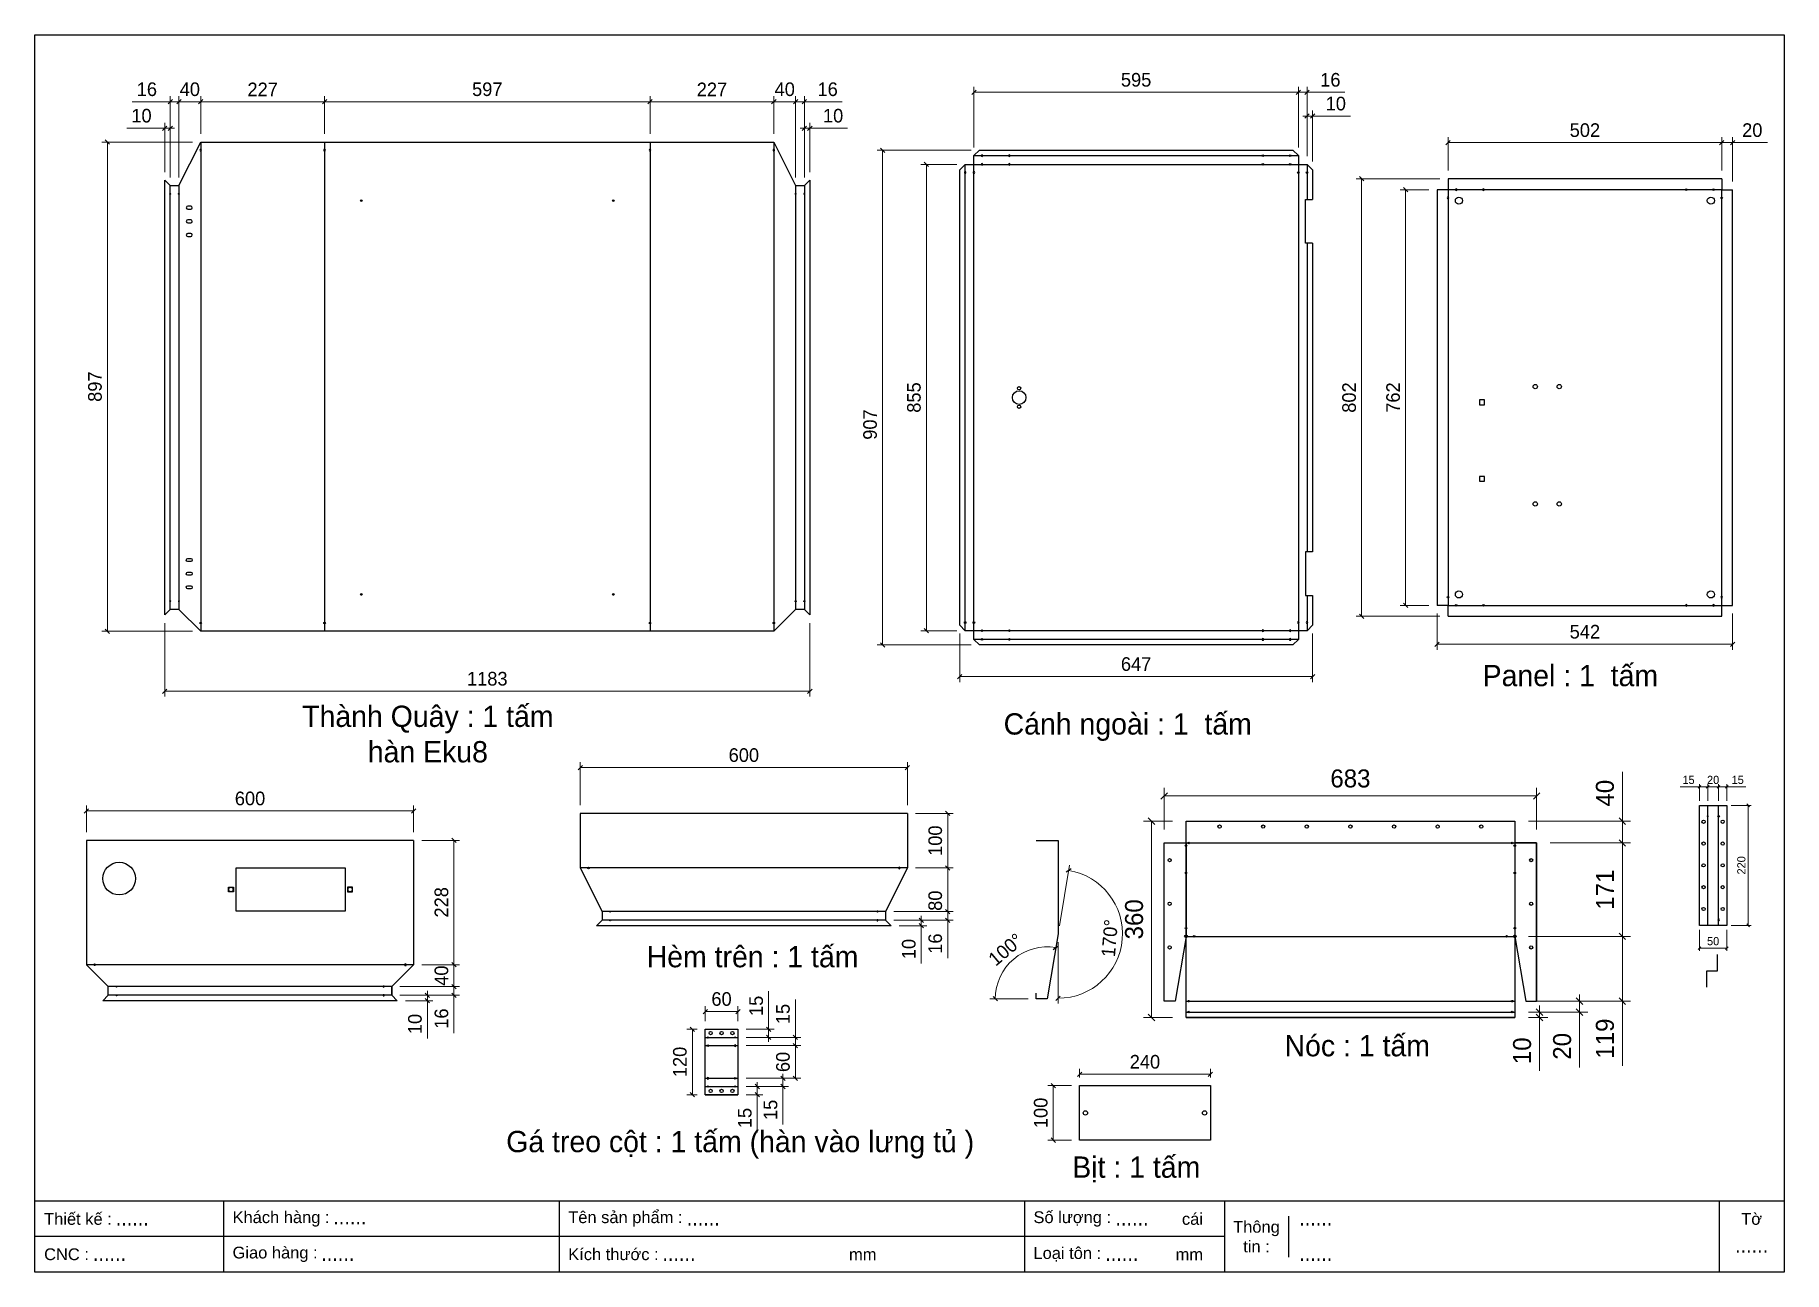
# Model space of a CAD drawing. Header units: millimetres. Extents: x 0 to 3208, y 0 to 2268.
import ezdxf
from ezdxf.enums import TextEntityAlignment as Align

# ---------------------------------------------------------------- set-up
doc = ezdxf.new("R2010")
doc.units = ezdxf.units.MM
for name, color, linetype in [('CNC', 7, 'Continuous'), ('DIM', 253, 'Continuous'), ('FIRE PROTECTION', 1, 'Continuous')]:
    doc.layers.add(name, color=color, linetype=linetype)
doc.styles.add('Arial', font='arial.ttf')
doc.styles.add('Tahoma (Input Text)', font='tahoma.ttf')
doc.dimstyles.new('Dim-15', dxfattribs={"dimtxt": 15, "dimasz": 5, "dimexe": 5, "dimexo": 8, "dimgap": 5, "dimtad": 1, "dimdec": 0, "dimtxsty": 'Standard', "dimblk": 'OBLIQUE', "dimcen": 10, "dimclrd": 5, "dimclre": 5, "dimclrt": 3, "dimazin": 3, "dimtfac": 1, "dimtdec": 0, "dimtmove": 0, "dimatfit": 3, "dimldrblk": 'OBLIQUE', "dimlwd": 9, "dimlwe": 9})
doc.dimstyles.new('Dim-25', dxfattribs={"dimtxt": 25, "dimasz": 8, "dimexe": 10, "dimexo": 15, "dimgap": 10, "dimtad": 1, "dimdec": 0, "dimtxsty": 'Standard', "dimblk": 'OBLIQUE', "dimcen": 10, "dimclrd": 5, "dimclre": 5, "dimclrt": 3, "dimazin": 3, "dimtfac": 1, "dimtdec": 0, "dimtmove": 0, "dimatfit": 3, "dimldrblk": 'OBLIQUE', "dimlwd": 9, "dimlwe": 9})
doc.dimstyles.new('Dim-33', dxfattribs={"dimtxt": 33, "dimasz": 12, "dimexe": 15, "dimexo": 25, "dimgap": 15, "dimtad": 1, "dimdec": 0, "dimtxsty": 'Standard', "dimblk": 'OBLIQUE', "dimcen": 10, "dimclrd": 5, "dimclre": 5, "dimclrt": 3, "dimazin": 3, "dimtfac": 1, "dimtdec": 0, "dimtmove": 0, "dimatfit": 3, "dimldrblk": 'OPEN30', "dimlwd": 9, "dimlwe": 9})

msp = doc.modelspace()

# ---------------------------------------------------------------- texts
at = {"color": 2, "char_height": 39, "attachment_point": 5}
for s, insert, width in [('Panel : 1  tấm', (2815.8, 1093.3), 774.5), ('Thành Quây : 1 tấm \\Phàn Eku8', (720.5, 986.1), 874), ('Cánh ngoài : 1  tấm', (2004, 999), 774.5), ('Hèm trên : 1 tấm', (1316, 577.9), 874), ('Nóc : 1 tấm', (2424.9, 414.7), 874), ('Gá treo cột : 1 tấm (hàn vào lưng tủ )', (1293.3, 233.3), 931.561), ('Bịt : 1 tấm', (2019.7, 188), 874)]:
    msp.add_mtext(s, dxfattribs=dict(at, insert=insert, width=width))

# ---------------------------------------------------------------- blocks, each defined once
blk = doc.blocks.new('khungtenAsean2')
at = {"color": 7}
for p, q in [((2970, -1980), (0, -1980)), ((320, -1980), (320, -2100)), ((890, -1980), (890, -2100)), ((1680, -1980), (1680, -2100)), ((2020, -1980), (2020, -2100)), ((2860, -1980), (2860, -2100)), ((2128.3, -2005), (2128.3, -2075)), ((2020, -2040), (0, -2040))]:
    blk.add_line(p, q, dxfattribs=at)
blk.add_lwpolyline([(0, 0), (2970, 0), (2970, -2100), (0, -2100)], close=True, dxfattribs=at)
at = {"color": 2, "char_height": 20, "style": 'Arial'}
for s, insert, width, attachment_point in [('  Thiết kế :', (0, -2010), 917.634, 4), ('  Khách hàng :', (320, -2010), 917.634, 4), ('  Tên sản phẩm :', (890, -2010), 917.634, 4), ('  Số lượng :', (1680, -2010), 917.634, 4), ('cái', (1947.6, -2010), 917.634, 4), ('Thông\\Ptin :', (2074.2, -2040), 108.311, 5), ('Tờ', (2915, -2010), 110, 5), ('  CNC :', (0, -2070), 917.634, 4), ('  Giao hàng :', (320, -2070), 917.634, 4), ('  Kích thước :', (890, -2070), 917.634, 4), ('mm', (1382.3, -2070), 917.634, 4), ('  Loại tôn :', (1680, -2070), 917.634, 4), ('mm', (1936.9, -2070), 917.634, 4)]:
    blk.add_mtext(s, dxfattribs=dict(at, insert=insert, width=width, attachment_point=attachment_point))
at = {"color": 1, "style": 'Tahoma (Input Text)', "flags": 8}
for tag, p in [('#01', (137.1, -2021.3)), ('#03', (506.6, -2019.3)), ('#05', (1106.6, -2021.3)), ('#07', (1834.7, -2021.3)), ('#09', (2146.7, -2021.3)), ('#02', (98.5, -2081.3)), ('#04', (486.1, -2081.3)), ('#06', (1065.3, -2081.3)), ('#08', (1817.4, -2081.3)), ('#10', (2146.7, -2081.3))]:
    blk.add_attdef(tag, p, '', height=25, dxfattribs=at)
blk.add_attdef('#11', text='', height=25, dxfattribs=at).set_placement((2915, -2067.3), align=Align.CENTER)
blk = doc.blocks.new('*D1')
at = {"color": 0, "linetype": 'ByBlock', "lineweight": -2}
for p, q in [((535, 2149.7), (527, 2141.7)), ((1124, 2141.7), (1132, 2149.7))]:
    blk.add_line(p, q, dxfattribs=at)
at = {"layer": 'Defpoints', "color": 0, "transparency": 16777216}
for p in [(1128, 2145.7), (531, 2071.8), (1128, 2071.8)]:
    blk.add_point(p, dxfattribs=at)
at = {"layer": 'DIM', "color": 5, "lineweight": 9, "transparency": 16777216}
for p, q in [((531, 2086.8), (531, 2155.7)), ((1128, 2086.8), (1128, 2155.7)), ((531, 2145.7), (1128, 2145.7))]:
    blk.add_line(p, q, dxfattribs=at)
at = {"layer": 'DIM', "color": 3, "transparency": 16777216, "insert": (829.5, 2168.4), "char_height": 25, "attachment_point": 5}
blk.add_mtext('597', dxfattribs=at)
blk = doc.blocks.new('_Oblique')
at = {"color": 0, "linetype": 'ByBlock', "lineweight": -2}
blk.add_line((-0.5, -0.5), (0.5, 0.5), dxfattribs=at)
blk = doc.blocks.new('*D2')
at = {"color": 0, "linetype": 'ByBlock', "lineweight": -2}
for p, q in [((1132, 2149.7), (1124, 2141.7)), ((1351, 2141.7), (1359, 2149.7))]:
    blk.add_line(p, q, dxfattribs=at)
at = {"layer": 'Defpoints', "color": 0, "transparency": 16777216}
for p in [(1355, 2145.7), (1128, 2071.8), (1355, 2071.8)]:
    blk.add_point(p, dxfattribs=at)
at = {"layer": 'DIM', "color": 5, "lineweight": 9, "transparency": 16777216}
for p, q in [((1128, 2086.8), (1128, 2155.7)), ((1355, 2086.8), (1355, 2155.7)), ((1128, 2145.7), (1355, 2145.7))]:
    blk.add_line(p, q, dxfattribs=at)
at = {"layer": 'DIM', "color": 3, "transparency": 16777216, "insert": (1241.5, 2168.2), "char_height": 25, "attachment_point": 5}
blk.add_mtext('227', dxfattribs=at)
blk = doc.blocks.new('*D3')
at = {"color": 0, "linetype": 'ByBlock', "lineweight": -2}
for p, q in [((1359, 2149.7), (1351, 2141.7)), ((1391, 2141.7), (1399, 2149.7))]:
    blk.add_line(p, q, dxfattribs=at)
at = {"layer": 'Defpoints', "color": 0, "transparency": 16777216}
for p in [(1395, 2145.7), (1355, 2071.8), (1395, 1991.8)]:
    blk.add_point(p, dxfattribs=at)
at = {"layer": 'DIM', "color": 5, "lineweight": 9, "transparency": 16777216}
for p, q in [((1355, 2086.8), (1355, 2155.7)), ((1395, 2006.8), (1395, 2155.7)), ((1355, 2145.7), (1395, 2145.7))]:
    blk.add_line(p, q, dxfattribs=at)
at = {"layer": 'DIM', "color": 3, "transparency": 16777216, "insert": (1375, 2168.4), "char_height": 25, "attachment_point": 5}
blk.add_mtext('40', dxfattribs=at)
blk = doc.blocks.new('*D4')
at = {"color": 0, "linetype": 'ByBlock', "lineweight": -2}
for p, q in [((308, 2149.7), (300, 2141.7)), ((527, 2141.7), (535, 2149.7))]:
    blk.add_line(p, q, dxfattribs=at)
at = {"layer": 'Defpoints', "color": 0, "transparency": 16777216}
for p in [(304, 2145.7), (304, 2071.8), (531, 2071.8)]:
    blk.add_point(p, dxfattribs=at)
at = {"layer": 'DIM', "color": 5, "lineweight": 9, "transparency": 16777216}
for p, q in [((304, 2086.8), (304, 2155.7)), ((531, 2086.8), (531, 2155.7)), ((531, 2145.7), (304, 2145.7))]:
    blk.add_line(p, q, dxfattribs=at)
at = {"layer": 'DIM', "color": 3, "transparency": 16777216, "insert": (417.5, 2168.2), "char_height": 25, "attachment_point": 5}
blk.add_mtext('227', dxfattribs=at)
blk = doc.blocks.new('*D5')
at = {"color": 0, "linetype": 'ByBlock', "lineweight": -2}
for p, q in [((268, 2149.7), (260, 2141.7)), ((300, 2141.7), (308, 2149.7))]:
    blk.add_line(p, q, dxfattribs=at)
at = {"layer": 'Defpoints', "color": 0, "transparency": 16777216}
for p in [(264, 2145.7), (304, 2071.8), (264, 1991.8)]:
    blk.add_point(p, dxfattribs=at)
at = {"layer": 'DIM', "color": 5, "lineweight": 9, "transparency": 16777216}
for p, q in [((264, 2006.8), (264, 2155.7)), ((304, 2086.8), (304, 2155.7)), ((304, 2145.7), (264, 2145.7))]:
    blk.add_line(p, q, dxfattribs=at)
at = {"layer": 'DIM', "color": 3, "transparency": 16777216, "insert": (284, 2168.4), "char_height": 25, "attachment_point": 5}
blk.add_mtext('40', dxfattribs=at)
blk = doc.blocks.new('*D6')
at = {"color": 0, "linetype": 'ByBlock', "lineweight": -2}
for p, q in [((242, 1068.9), (234, 1060.9)), ((1417, 1060.9), (1425, 1068.9))]:
    blk.add_line(p, q, dxfattribs=at)
at = {"layer": 'Defpoints', "color": 0, "transparency": 16777216}
for p in [(238, 1204.8), (1421, 1204.8), (1421, 1064.9)]:
    blk.add_point(p, dxfattribs=at)
at = {"layer": 'DIM', "color": 5, "lineweight": 9, "transparency": 16777216}
for p, q in [((238, 1189.8), (238, 1054.9)), ((1421, 1189.8), (1421, 1054.9)), ((238, 1064.9), (1421, 1064.9))]:
    blk.add_line(p, q, dxfattribs=at)
at = {"layer": 'DIM', "color": 3, "transparency": 16777216, "insert": (829.5, 1087.6), "char_height": 25, "attachment_point": 5}
blk.add_mtext('1183', dxfattribs=at)
blk = doc.blocks.new('*D7')
at = {"color": 0, "linetype": 'ByBlock', "lineweight": -2}
for p, q in [((1391, 2141.7), (1399, 2149.7)), ((1415, 2149.7), (1407, 2141.7))]:
    blk.add_line(p, q, dxfattribs=at)
at = {"layer": 'Defpoints', "color": 0, "transparency": 16777216}
for p in [(1411, 2145.7), (1395, 1991.8), (1411, 1991.8)]:
    blk.add_point(p, dxfattribs=at)
at = {"layer": 'DIM', "color": 5, "lineweight": 9, "transparency": 16777216}
for p, q in [((1395, 2006.8), (1395, 2155.7)), ((1411, 2006.8), (1411, 2155.7)), ((1395, 2145.7), (1387, 2145.7)), ((1395, 2145.7), (1411, 2145.7)), ((1411, 2145.7), (1480.4, 2145.7))]:
    blk.add_line(p, q, dxfattribs=at)
at = {"layer": 'DIM', "color": 3, "transparency": 16777216, "insert": (1453.7, 2168.4), "char_height": 25, "attachment_point": 5}
blk.add_mtext('16', dxfattribs=at)
blk = doc.blocks.new('*D8')
at = {"color": 0, "linetype": 'ByBlock', "lineweight": -2}
for p, q in [((1407, 2093.1), (1415, 2101.1)), ((1425, 2101.1), (1417, 2093.1))]:
    blk.add_line(p, q, dxfattribs=at)
at = {"layer": 'Defpoints', "color": 0, "transparency": 16777216}
for p in [(1421, 2097.1), (1411, 1991.8), (1421, 2001.8)]:
    blk.add_point(p, dxfattribs=at)
at = {"layer": 'DIM', "color": 5, "lineweight": 9, "transparency": 16777216}
for p, q in [((1411, 2097.1), (1403, 2097.1)), ((1411, 2006.8), (1411, 2107.1)), ((1411, 2097.1), (1421, 2097.1)), ((1421, 2016.8), (1421, 2107.1)), ((1421, 2097.1), (1490.3, 2097.1))]:
    blk.add_line(p, q, dxfattribs=at)
at = {"layer": 'DIM', "color": 3, "transparency": 16777216, "insert": (1463.7, 2119.9), "char_height": 25, "attachment_point": 5}
blk.add_mtext('10', dxfattribs=at)
blk = doc.blocks.new('*D9')
at = {"color": 0, "linetype": 'ByBlock', "lineweight": -2}
for p, q in [((244, 2141.7), (252, 2149.7)), ((268, 2149.7), (260, 2141.7))]:
    blk.add_line(p, q, dxfattribs=at)
at = {"layer": 'Defpoints', "color": 0, "transparency": 16777216}
for p in [(248, 2145.7), (248, 1991.8), (264, 1991.8)]:
    blk.add_point(p, dxfattribs=at)
at = {"layer": 'DIM', "color": 5, "lineweight": 9, "transparency": 16777216}
for p, q in [((248, 2006.8), (248, 2155.7)), ((264, 2006.8), (264, 2155.7)), ((248, 2145.7), (178.5, 2145.7)), ((264, 2145.7), (248, 2145.7)), ((264, 2145.7), (272, 2145.7))]:
    blk.add_line(p, q, dxfattribs=at)
at = {"layer": 'DIM', "color": 3, "transparency": 16777216, "insert": (205.2, 2168.4), "char_height": 25, "attachment_point": 5}
blk.add_mtext('16', dxfattribs=at)
blk = doc.blocks.new('*D10')
at = {"color": 0, "linetype": 'ByBlock', "lineweight": -2}
for p, q in [((234, 2093.1), (242, 2101.1)), ((252, 2101.1), (244, 2093.1))]:
    blk.add_line(p, q, dxfattribs=at)
at = {"layer": 'Defpoints', "color": 0, "transparency": 16777216}
for p in [(238, 2097.1), (238, 2001.8), (248, 1991.8)]:
    blk.add_point(p, dxfattribs=at)
at = {"layer": 'DIM', "color": 5, "lineweight": 9, "transparency": 16777216}
for p, q in [((238, 2097.1), (168.6, 2097.1)), ((238, 2016.8), (238, 2107.1)), ((248, 2097.1), (238, 2097.1)), ((248, 2006.8), (248, 2107.1)), ((248, 2097.1), (256, 2097.1))]:
    blk.add_line(p, q, dxfattribs=at)
at = {"layer": 'DIM', "color": 3, "transparency": 16777216, "insert": (195.3, 2119.9), "char_height": 25, "attachment_point": 5}
blk.add_mtext('10', dxfattribs=at)
blk = doc.blocks.new('f3daunguoc')
at = {"layer": 'CNC', "color": 2, "lineweight": -3}
blk.add_circle((0, 0), 1.5, dxfattribs=at)
blk = doc.blocks.new('f2dauxuoi')
at = {"layer": 'CNC', "color": 2, "lineweight": -3}
blk.add_circle((0, 0), 1, dxfattribs=at)
blk = doc.blocks.new('*D11')
at = {"color": 0, "linetype": 'ByBlock', "lineweight": -2}
for p, q in [((136.8, 2067.8), (128.8, 2075.8)), ((128.8, 1178.8), (136.8, 1170.8))]:
    blk.add_line(p, q, dxfattribs=at)
at = {"layer": 'Defpoints', "color": 0, "transparency": 16777216}
for p in [(304, 2071.8), (132.8, 1174.8), (304, 1174.8)]:
    blk.add_point(p, dxfattribs=at)
at = {"layer": 'DIM', "color": 5, "lineweight": 9, "transparency": 16777216}
for p, q in [((289, 2071.8), (122.8, 2071.8)), ((132.8, 2071.8), (132.8, 1174.8)), ((289, 1174.8), (122.8, 1174.8))]:
    blk.add_line(p, q, dxfattribs=at)
at = {"layer": 'DIM', "color": 3, "transparency": 16777216, "insert": (110.1, 1623.3), "char_height": 25, "attachment_point": 5, "rotation": 90}
blk.add_mtext('897', dxfattribs=at)
blk = doc.blocks.new('*D12')
at = {"color": 0, "linetype": 'ByBlock', "lineweight": -2}
for p, q in [((772.3, 787.3), (764.3, 795.3)), ((764.3, 567.3), (772.3, 559.3))]:
    blk.add_line(p, q, dxfattribs=at)
at = {"layer": 'Defpoints', "color": 0, "transparency": 16777216}
for p in [(694.4, 791.3), (694.4, 563.3), (768.3, 563.3)]:
    blk.add_point(p, dxfattribs=at)
at = {"layer": 'DIM', "color": 5, "lineweight": 9, "transparency": 16777216}
for p, q in [((709.4, 791.3), (778.3, 791.3)), ((768.3, 791.3), (768.3, 563.3)), ((709.4, 563.3), (778.3, 563.3))]:
    blk.add_line(p, q, dxfattribs=at)
at = {"layer": 'DIM', "color": 3, "transparency": 16777216, "insert": (745.5, 677.8), "char_height": 25, "attachment_point": 5, "rotation": 90}
blk.add_mtext('228', dxfattribs=at)
blk = doc.blocks.new('*D13')
at = {"color": 0, "linetype": 'ByBlock', "lineweight": -2}
for p, q in [((772.3, 559.3), (764.3, 567.3)), ((764.3, 527.3), (772.3, 519.3))]:
    blk.add_line(p, q, dxfattribs=at)
at = {"layer": 'Defpoints', "color": 0, "transparency": 16777216}
for p in [(694.4, 563.3), (654.4, 523.3), (768.3, 523.3)]:
    blk.add_point(p, dxfattribs=at)
at = {"layer": 'DIM', "color": 5, "lineweight": 9, "transparency": 16777216}
for p, q in [((709.4, 563.3), (778.3, 563.3)), ((768.3, 563.3), (768.3, 523.3)), ((669.4, 523.3), (778.3, 523.3))]:
    blk.add_line(p, q, dxfattribs=at)
at = {"layer": 'DIM', "color": 3, "transparency": 16777216, "insert": (745.5, 543.3), "char_height": 25, "attachment_point": 5, "rotation": 90}
blk.add_mtext('40', dxfattribs=at)
blk = doc.blocks.new('*D14')
at = {"color": 0, "linetype": 'ByBlock', "lineweight": -2}
for p, q in [((764.3, 527.3), (772.3, 519.3)), ((772.3, 503.3), (764.3, 511.3))]:
    blk.add_line(p, q, dxfattribs=at)
at = {"layer": 'Defpoints', "color": 0, "transparency": 16777216}
for p in [(654.4, 523.3), (654.4, 507.3), (768.3, 507.3)]:
    blk.add_point(p, dxfattribs=at)
at = {"layer": 'DIM', "color": 5, "lineweight": 9, "transparency": 16777216}
for p, q in [((669.4, 523.3), (778.3, 523.3)), ((768.3, 523.3), (768.3, 531.3)), ((768.3, 523.3), (768.3, 507.3)), ((669.4, 507.3), (778.3, 507.3)), ((768.3, 507.3), (768.3, 437.9))]:
    blk.add_line(p, q, dxfattribs=at)
at = {"layer": 'DIM', "color": 3, "transparency": 16777216, "insert": (745.5, 464.6), "char_height": 25, "attachment_point": 5, "rotation": 90}
blk.add_mtext('16', dxfattribs=at)
blk = doc.blocks.new('*D15')
at = {"color": 0, "linetype": 'ByBlock', "lineweight": -2}
for p, q in [((715.7, 511.3), (723.7, 503.3)), ((723.7, 493.3), (715.7, 501.3))]:
    blk.add_line(p, q, dxfattribs=at)
at = {"layer": 'Defpoints', "color": 0, "transparency": 16777216}
for p in [(654.4, 507.3), (664.4, 497.3), (719.7, 497.3)]:
    blk.add_point(p, dxfattribs=at)
at = {"layer": 'DIM', "color": 5, "lineweight": 9, "transparency": 16777216}
for p, q in [((719.7, 507.3), (719.7, 515.3)), ((669.4, 507.3), (729.7, 507.3)), ((679.4, 497.3), (729.7, 497.3)), ((719.7, 507.3), (719.7, 497.3)), ((719.7, 497.3), (719.7, 428))]:
    blk.add_line(p, q, dxfattribs=at)
at = {"layer": 'DIM', "color": 3, "transparency": 16777216, "insert": (696.9, 454.7), "char_height": 25, "attachment_point": 5, "rotation": 90}
blk.add_mtext('10', dxfattribs=at)
blk = doc.blocks.new('*D16')
at = {"color": 0, "linetype": 'ByBlock', "lineweight": -2}
for p, q in [((98.4, 849.3), (90.4, 841.3)), ((690.4, 841.3), (698.4, 849.3))]:
    blk.add_line(p, q, dxfattribs=at)
at = {"layer": 'Defpoints', "color": 0, "ltscale": 3, "transparency": 16777216}
for p in [(94.4, 845.3), (94.4, 791.3), (694.4, 791.3)]:
    blk.add_point(p, dxfattribs=at)
at = {"layer": 'DIM', "color": 5, "lineweight": 9, "ltscale": 3, "transparency": 16777216}
for p, q in [((94.4, 806.3), (94.4, 855.3)), ((694.4, 845.3), (94.4, 845.3)), ((694.4, 806.3), (694.4, 855.3))]:
    blk.add_line(p, q, dxfattribs=at)
at = {"layer": 'DIM', "color": 3, "ltscale": 3, "transparency": 16777216, "insert": (394.4, 868.1), "char_height": 25, "attachment_point": 5}
blk.add_mtext('600', dxfattribs=at)
blk = doc.blocks.new('*D17')
at = {"color": 0, "linetype": 'ByBlock', "lineweight": -2}
for p, q in [((1677.9, 836.8), (1669.9, 844.8)), ((1669.9, 744.8), (1677.9, 736.8))]:
    blk.add_line(p, q, dxfattribs=at)
at = {"layer": 'Defpoints', "color": 0, "transparency": 16777216}
for p in [(1600, 840.8), (1600, 740.8), (1673.9, 740.8)]:
    blk.add_point(p, dxfattribs=at)
at = {"layer": 'DIM', "color": 5, "lineweight": 9, "transparency": 16777216}
for p, q in [((1615, 840.8), (1683.9, 840.8)), ((1673.9, 840.8), (1673.9, 740.8)), ((1615, 740.8), (1683.9, 740.8))]:
    blk.add_line(p, q, dxfattribs=at)
at = {"layer": 'DIM', "color": 3, "transparency": 16777216, "insert": (1651.1, 790.8), "char_height": 25, "attachment_point": 5, "rotation": 90}
blk.add_mtext('100', dxfattribs=at)
blk = doc.blocks.new('*D18')
at = {"color": 0, "linetype": 'ByBlock', "lineweight": -2}
for p, q in [((1677.9, 736.8), (1669.9, 744.8)), ((1669.9, 664.8), (1677.9, 656.8))]:
    blk.add_line(p, q, dxfattribs=at)
at = {"layer": 'Defpoints', "color": 0, "transparency": 16777216}
for p in [(1600, 740.8), (1560, 660.8), (1673.9, 660.8)]:
    blk.add_point(p, dxfattribs=at)
at = {"layer": 'DIM', "color": 5, "lineweight": 9, "transparency": 16777216}
for p, q in [((1615, 740.8), (1683.9, 740.8)), ((1673.9, 740.8), (1673.9, 660.8)), ((1575, 660.8), (1683.9, 660.8))]:
    blk.add_line(p, q, dxfattribs=at)
at = {"layer": 'DIM', "color": 3, "transparency": 16777216, "insert": (1651.1, 680.8), "char_height": 25, "attachment_point": 5, "rotation": 90}
blk.add_mtext('80', dxfattribs=at)
blk = doc.blocks.new('*D19')
at = {"color": 0, "linetype": 'ByBlock', "lineweight": -2}
for p, q in [((1669.9, 664.8), (1677.9, 656.8)), ((1677.9, 640.8), (1669.9, 648.8))]:
    blk.add_line(p, q, dxfattribs=at)
at = {"layer": 'Defpoints', "color": 0, "transparency": 16777216}
for p in [(1560, 660.8), (1560, 644.8), (1673.9, 644.8)]:
    blk.add_point(p, dxfattribs=at)
at = {"layer": 'DIM', "color": 5, "lineweight": 9, "transparency": 16777216}
for p, q in [((1575, 660.8), (1683.9, 660.8)), ((1575, 644.8), (1683.9, 644.8)), ((1673.9, 660.8), (1673.9, 668.8)), ((1673.9, 660.8), (1673.9, 644.8)), ((1673.9, 644.8), (1673.9, 575.4))]:
    blk.add_line(p, q, dxfattribs=at)
at = {"layer": 'DIM', "color": 3, "transparency": 16777216, "insert": (1651.1, 602.1), "char_height": 25, "attachment_point": 5, "rotation": 90}
blk.add_mtext('16', dxfattribs=at)
blk = doc.blocks.new('*D20')
at = {"color": 0, "linetype": 'ByBlock', "lineweight": -2}
for p, q in [((1621.3, 648.8), (1629.3, 640.8)), ((1629.3, 630.8), (1621.3, 638.8))]:
    blk.add_line(p, q, dxfattribs=at)
at = {"layer": 'Defpoints', "color": 0, "transparency": 16777216}
for p in [(1560, 644.8), (1570, 634.8), (1625.3, 634.8)]:
    blk.add_point(p, dxfattribs=at)
at = {"layer": 'DIM', "color": 5, "lineweight": 9, "transparency": 16777216}
for p, q in [((1575, 644.8), (1635.3, 644.8)), ((1625.3, 644.8), (1625.3, 652.8)), ((1625.3, 644.8), (1625.3, 634.8)), ((1585, 634.8), (1635.3, 634.8)), ((1625.3, 634.8), (1625.3, 565.4))]:
    blk.add_line(p, q, dxfattribs=at)
at = {"layer": 'DIM', "color": 3, "transparency": 16777216, "insert": (1602.6, 592.1), "char_height": 25, "attachment_point": 5, "rotation": 90}
blk.add_mtext('10', dxfattribs=at)
blk = doc.blocks.new('*D21')
at = {"color": 0, "linetype": 'ByBlock', "lineweight": -2}
for p, q in [((1004, 928.9), (996, 920.9)), ((1596, 920.9), (1604, 928.9))]:
    blk.add_line(p, q, dxfattribs=at)
at = {"layer": 'Defpoints', "color": 0, "ltscale": 3, "transparency": 16777216}
for p in [(1000, 924.9), (1000, 840.8), (1600, 840.8)]:
    blk.add_point(p, dxfattribs=at)
at = {"layer": 'DIM', "color": 5, "lineweight": 9, "ltscale": 3, "transparency": 16777216}
for p, q in [((1000, 855.8), (1000, 934.9)), ((1600, 855.8), (1600, 934.9)), ((1600, 924.9), (1000, 924.9))]:
    blk.add_line(p, q, dxfattribs=at)
at = {"layer": 'DIM', "color": 3, "ltscale": 3, "transparency": 16777216, "insert": (1300, 947.6), "char_height": 25, "attachment_point": 5}
blk.add_mtext('600', dxfattribs=at)
blk = doc.blocks.new('*D22')
at = {"color": 0, "linetype": 'ByBlock', "lineweight": -2}
for p, q in [((2328.9, 2115.4), (2336.9, 2123.4)), ((2346.9, 2123.4), (2338.9, 2115.4))]:
    blk.add_line(p, q, dxfattribs=at)
at = {"layer": 'Defpoints', "color": 0, "transparency": 16777216}
for p in [(2342.9, 2119.4), (2332.9, 2030.8), (2342.9, 2020.8)]:
    blk.add_point(p, dxfattribs=at)
at = {"layer": 'DIM', "color": 5, "lineweight": 9, "transparency": 16777216}
for p, q in [((2332.9, 2119.4), (2324.9, 2119.4)), ((2332.9, 2045.8), (2332.9, 2129.4)), ((2332.9, 2119.4), (2342.9, 2119.4)), ((2342.9, 2035.8), (2342.9, 2129.4)), ((2342.9, 2119.4), (2412.3, 2119.4))]:
    blk.add_line(p, q, dxfattribs=at)
at = {"layer": 'DIM', "color": 3, "transparency": 16777216, "insert": (2385.6, 2142.1), "char_height": 25, "attachment_point": 5}
blk.add_mtext('10', dxfattribs=at)
blk = doc.blocks.new('*D23')
at = {"color": 0, "linetype": 'ByBlock', "lineweight": -2}
for p, q in [((2312.9, 2159), (2320.9, 2167)), ((2336.9, 2167), (2328.9, 2159))]:
    blk.add_line(p, q, dxfattribs=at)
at = {"layer": 'Defpoints', "color": 0, "transparency": 16777216}
for p in [(2332.9, 2163), (2316.9, 2046.8), (2332.9, 2030.8)]:
    blk.add_point(p, dxfattribs=at)
at = {"layer": 'DIM', "color": 5, "lineweight": 9, "transparency": 16777216}
for p, q in [((2316.9, 2163), (2308.9, 2163)), ((2316.9, 2061.8), (2316.9, 2173)), ((2316.9, 2163), (2332.9, 2163)), ((2332.9, 2045.8), (2332.9, 2173)), ((2332.9, 2163), (2402.3, 2163))]:
    blk.add_line(p, q, dxfattribs=at)
at = {"layer": 'DIM', "color": 3, "transparency": 16777216, "insert": (2375.6, 2185.7), "char_height": 25, "attachment_point": 5}
blk.add_mtext('16', dxfattribs=at)
blk = doc.blocks.new('*D24')
at = {"color": 0, "linetype": 'ByBlock', "lineweight": -2}
for p, q in [((1725.9, 2167), (1717.9, 2159)), ((2312.9, 2159), (2320.9, 2167))]:
    blk.add_line(p, q, dxfattribs=at)
at = {"layer": 'Defpoints', "color": 0, "transparency": 16777216}
for p in [(1721.9, 2163), (1721.9, 2046.8), (2316.9, 2046.8)]:
    blk.add_point(p, dxfattribs=at)
at = {"layer": 'DIM', "color": 5, "lineweight": 9, "transparency": 16777216}
for p, q in [((1721.9, 2061.8), (1721.9, 2173)), ((2316.9, 2163), (1721.9, 2163)), ((2316.9, 2061.8), (2316.9, 2173))]:
    blk.add_line(p, q, dxfattribs=at)
at = {"layer": 'DIM', "color": 3, "transparency": 16777216, "insert": (2019.4, 2185.7), "char_height": 25, "attachment_point": 5}
blk.add_mtext('595', dxfattribs=at)
blk = doc.blocks.new('*D25')
at = {"color": 0, "linetype": 'ByBlock', "lineweight": -2}
for p, q in [((1638.8, 2026.8), (1630.8, 2034.8)), ((1630.8, 1179.8), (1638.8, 1171.8))]:
    blk.add_line(p, q, dxfattribs=at)
at = {"layer": 'Defpoints', "color": 0, "transparency": 16777216}
for p in [(1705.9, 2030.8), (1634.8, 1175.8), (1705.9, 1175.8)]:
    blk.add_point(p, dxfattribs=at)
at = {"layer": 'DIM', "color": 5, "lineweight": 9, "transparency": 16777216}
for p, q in [((1690.9, 2030.8), (1624.8, 2030.8)), ((1634.8, 2030.8), (1634.8, 1175.8)), ((1690.9, 1175.8), (1624.8, 1175.8))]:
    blk.add_line(p, q, dxfattribs=at)
at = {"layer": 'DIM', "color": 3, "transparency": 16777216, "insert": (1612, 1603.3), "char_height": 25, "attachment_point": 5, "rotation": 90}
blk.add_mtext('855', dxfattribs=at)
blk = doc.blocks.new('*D26')
at = {"color": 0, "linetype": 'ByBlock', "lineweight": -2}
for p, q in [((1558.4, 2052.8), (1550.4, 2060.8)), ((1550.4, 1153.8), (1558.4, 1145.8))]:
    blk.add_line(p, q, dxfattribs=at)
at = {"layer": 'Defpoints', "color": 0, "transparency": 16777216}
for p in [(1554.4, 2056.8), (1731.9, 2056.8), (1731.9, 1149.8)]:
    blk.add_point(p, dxfattribs=at)
at = {"layer": 'DIM', "color": 5, "lineweight": 9, "transparency": 16777216}
for p, q in [((1716.9, 2056.8), (1544.4, 2056.8)), ((1554.4, 1149.8), (1554.4, 2056.8)), ((1716.9, 1149.8), (1544.4, 1149.8))]:
    blk.add_line(p, q, dxfattribs=at)
at = {"layer": 'DIM', "color": 3, "transparency": 16777216, "insert": (1531.6, 1553.8), "char_height": 25, "attachment_point": 5, "rotation": 90}
blk.add_mtext('907', dxfattribs=at)
blk = doc.blocks.new('*D27')
at = {"color": 0, "linetype": 'ByBlock', "lineweight": -2}
for p, q in [((1699.9, 1095.7), (1691.9, 1087.7)), ((2338.9, 1087.7), (2346.9, 1095.7))]:
    blk.add_line(p, q, dxfattribs=at)
at = {"layer": 'Defpoints', "color": 0, "ltscale": 3, "transparency": 16777216}
for p in [(1695.9, 1185.8), (2342.9, 1185.8), (2342.9, 1091.7)]:
    blk.add_point(p, dxfattribs=at)
at = {"layer": 'DIM', "color": 5, "lineweight": 9, "ltscale": 3, "transparency": 16777216}
for p, q in [((1695.9, 1170.8), (1695.9, 1081.7)), ((2342.9, 1170.8), (2342.9, 1081.7)), ((1695.9, 1091.7), (2342.9, 1091.7))]:
    blk.add_line(p, q, dxfattribs=at)
at = {"layer": 'DIM', "color": 3, "ltscale": 3, "transparency": 16777216, "insert": (2019.4, 1114.5), "char_height": 25, "attachment_point": 5}
blk.add_mtext('647', dxfattribs=at)
blk = doc.blocks.new('*D28')
at = {"color": 0, "linetype": 'ByBlock', "lineweight": -2}
for p, q in [((2917.1, 820.6), (2905.1, 832.6)), ((2905.1, 792.6), (2917.1, 780.6))]:
    blk.add_line(p, q, dxfattribs=at)
at = {"layer": 'Defpoints', "color": 0, "transparency": 16777216}
for p in [(2713.9, 826.6), (2911.1, 826.6), (2753.9, 786.6)]:
    blk.add_point(p, dxfattribs=at)
at = {"layer": 'DIM', "color": 5, "lineweight": 9, "transparency": 16777216}
for p, q in [((2911.1, 826.6), (2911.1, 917.1)), ((2738.9, 826.6), (2926.1, 826.6)), ((2911.1, 786.6), (2911.1, 826.6)), ((2778.9, 786.6), (2926.1, 786.6))]:
    blk.add_line(p, q, dxfattribs=at)
at = {"layer": 'DIM', "color": 3, "transparency": 16777216, "insert": (2879.3, 877.9), "char_height": 33, "attachment_point": 5, "rotation": 90}
blk.add_mtext('40', dxfattribs=at)
blk = doc.blocks.new('_Open30')
at = {"color": 0, "linetype": 'ByBlock', "lineweight": -2}
for p, q in [((-1, 0.27), (0, 0)), ((0, 0), (-1, -0.27)), ((0, 0), (-1, 0))]:
    blk.add_line(p, q, dxfattribs=at)
blk = doc.blocks.new('*D29')
at = {"color": 0, "linetype": 'ByBlock', "lineweight": -2}
for p, q in [((2053.7, 820.6), (2041.7, 832.6)), ((2041.7, 472.6), (2053.7, 460.6))]:
    blk.add_line(p, q, dxfattribs=at)
at = {"layer": 'Defpoints', "color": 0, "transparency": 16777216}
for p in [(2110.9, 826.6), (2047.7, 466.6), (2110.9, 466.6)]:
    blk.add_point(p, dxfattribs=at)
at = {"layer": 'DIM', "color": 5, "lineweight": 9, "transparency": 16777216}
for p, q in [((2085.9, 826.6), (2032.7, 826.6)), ((2047.7, 826.6), (2047.7, 466.6)), ((2085.9, 466.6), (2032.7, 466.6))]:
    blk.add_line(p, q, dxfattribs=at)
at = {"layer": 'DIM', "color": 3, "transparency": 16777216, "insert": (2015.8, 646.6), "char_height": 33, "attachment_point": 5, "rotation": 90}
blk.add_mtext('360', dxfattribs=at)
blk = doc.blocks.new('*D30')
at = {"color": 0, "linetype": 'ByBlock', "lineweight": -2}
for p, q in [((2076.9, 878.8), (2064.9, 866.8)), ((2747.9, 866.8), (2759.9, 878.8))]:
    blk.add_line(p, q, dxfattribs=at)
at = {"layer": 'Defpoints', "color": 0, "transparency": 16777216}
for p in [(2753.9, 872.8), (2070.9, 786.6), (2753.9, 786.6)]:
    blk.add_point(p, dxfattribs=at)
at = {"layer": 'DIM', "color": 5, "lineweight": 9, "transparency": 16777216}
for p, q in [((2070.9, 811.6), (2070.9, 887.8)), ((2070.9, 872.8), (2753.9, 872.8)), ((2753.9, 811.6), (2753.9, 887.8))]:
    blk.add_line(p, q, dxfattribs=at)
at = {"layer": 'DIM', "color": 3, "transparency": 16777216, "insert": (2412.4, 904.7), "char_height": 33, "attachment_point": 5}
blk.add_mtext('683', dxfattribs=at)
blk = doc.blocks.new('*D31')
at = {"color": 0, "linetype": 'ByBlock', "lineweight": -2}
for p, q in [((2753.2, 482.6), (2765.2, 470.6)), ((2765.2, 460.6), (2753.2, 472.6))]:
    blk.add_line(p, q, dxfattribs=at)
at = {"layer": 'Defpoints', "color": 0, "transparency": 16777216}
for p in [(2713.9, 476.6), (2713.9, 466.6), (2759.2, 476.6)]:
    blk.add_point(p, dxfattribs=at)
at = {"layer": 'DIM', "color": 5, "lineweight": 9, "transparency": 16777216}
for p, q in [((2759.2, 476.6), (2759.2, 488.6)), ((2738.9, 476.6), (2774.2, 476.6)), ((2738.9, 466.6), (2774.2, 466.6)), ((2759.2, 476.6), (2759.2, 466.6)), ((2759.2, 466.6), (2759.2, 368.6))]:
    blk.add_line(p, q, dxfattribs=at)
at = {"layer": 'DIM', "color": 3, "transparency": 16777216, "insert": (2727.4, 405.6), "char_height": 33, "attachment_point": 5, "rotation": 90}
blk.add_mtext('10', dxfattribs=at)
blk = doc.blocks.new('*D32')
at = {"color": 0, "linetype": 'ByBlock', "lineweight": -2}
for p, q in [((2826.6, 502.6), (2838.6, 490.6)), ((2838.6, 470.6), (2826.6, 482.6))]:
    blk.add_line(p, q, dxfattribs=at)
at = {"layer": 'Defpoints', "color": 0, "transparency": 16777216}
for p in [(2713.9, 496.6), (2713.9, 476.6), (2832.6, 476.6)]:
    blk.add_point(p, dxfattribs=at)
at = {"layer": 'DIM', "color": 5, "lineweight": 9, "transparency": 16777216}
for p, q in [((2738.9, 496.6), (2847.6, 496.6)), ((2832.6, 496.6), (2832.6, 508.6)), ((2832.6, 496.6), (2832.6, 476.6)), ((2738.9, 476.6), (2847.6, 476.6)), ((2832.6, 476.6), (2832.6, 374.9))]:
    blk.add_line(p, q, dxfattribs=at)
at = {"layer": 'DIM', "color": 3, "transparency": 16777216, "insert": (2800.8, 413.8), "char_height": 33, "attachment_point": 5, "rotation": 90}
blk.add_mtext('20', dxfattribs=at)
blk = doc.blocks.new('*D33')
at = {"color": 0, "linetype": 'ByBlock', "lineweight": -2}
for p, q in [((2917.1, 609.4), (2905.1, 621.4)), ((2905.1, 502.6), (2917.1, 490.6))]:
    blk.add_line(p, q, dxfattribs=at)
at = {"layer": 'Defpoints', "color": 0, "transparency": 16777216}
for p in [(2713.9, 615.4), (2753.9, 496.6), (2911.1, 496.6)]:
    blk.add_point(p, dxfattribs=at)
at = {"layer": 'DIM', "color": 5, "lineweight": 9, "transparency": 16777216}
for p, q in [((2738.9, 615.4), (2926.1, 615.4)), ((2911.1, 615.4), (2911.1, 496.6)), ((2778.9, 496.6), (2926.1, 496.6)), ((2911.1, 496.6), (2911.1, 378))]:
    blk.add_line(p, q, dxfattribs=at)
at = {"layer": 'DIM', "color": 3, "transparency": 16777216, "insert": (2879.3, 427.9), "char_height": 33, "attachment_point": 5, "rotation": 90}
blk.add_mtext('119', dxfattribs=at)
blk = doc.blocks.new('*D34')
at = {"color": 0, "linetype": 'ByBlock', "lineweight": -2}
for p, q in [((2917.1, 780.6), (2905.1, 792.6)), ((2905.1, 621.4), (2917.1, 609.4))]:
    blk.add_line(p, q, dxfattribs=at)
at = {"layer": 'Defpoints', "color": 0, "transparency": 16777216}
for p in [(2753.9, 786.6), (2911.1, 786.6), (2713.9, 615.4)]:
    blk.add_point(p, dxfattribs=at)
at = {"layer": 'DIM', "color": 5, "lineweight": 9, "transparency": 16777216}
for p, q in [((2778.9, 786.6), (2926.1, 786.6)), ((2911.1, 615.4), (2911.1, 786.6)), ((2738.9, 615.4), (2926.1, 615.4))]:
    blk.add_line(p, q, dxfattribs=at)
at = {"layer": 'DIM', "color": 3, "transparency": 16777216, "insert": (2879.5, 701), "char_height": 33, "attachment_point": 5, "rotation": 90}
blk.add_mtext('171', dxfattribs=at)
blk = doc.blocks.new('*D35')
at = {"color": 0, "linetype": 'ByBlock', "lineweight": -2}
for p, q in [((1900.5, 739.5), (1891.2, 733)), ((1880.3, 506), (1872.3, 498))]:
    blk.add_line(p, q, dxfattribs=at)
at = {"layer": 'Defpoints', "color": 0, "ltscale": 3, "transparency": 16777216}
for p in [(1876.3, 791.1), (1876.3, 619.9), (1876.3, 619.9), (1975, 555.4), (1856.3, 501.1)]:
    blk.add_point(p, dxfattribs=at)
at = {"layer": 'DIM', "color": 5, "lineweight": 9, "ltscale": 3, "transparency": 16777216}
for p, q in [((1878.8, 634.7), (1897.5, 746.1)), ((1876.3, 604.9), (1876.3, 492))]:
    blk.add_line(p, q, dxfattribs=at)
blk.add_arc((1876.3, 619.9), 118, 270, 80.4439, dxfattribs=at)
at = {"layer": 'DIM', "color": 3, "ltscale": 3, "transparency": 16777216, "insert": (1971.1, 612), "char_height": 25, "attachment_point": 5, "rotation": 85.2219}
blk.add_mtext('170°', dxfattribs=at)
blk = doc.blocks.new('*D36')
at = {"color": 0, "linetype": 'ByBlock', "lineweight": -2}
for p, q in [((1867.4, 591.6), (1876.7, 598.1)), ((1757.2, 505.1), (1765.2, 497.1))]:
    blk.add_line(p, q, dxfattribs=at)
at = {"layer": 'Defpoints', "color": 0, "ltscale": 3, "transparency": 16777216}
for p in [(1876.3, 619.9), (1818.2, 588.2), (1836.3, 501.1), (1856.3, 501.1), (1856.3, 501.1)]:
    blk.add_point(p, dxfattribs=at)
at = {"layer": 'DIM', "color": 5, "lineweight": 9, "ltscale": 3, "transparency": 16777216}
blk.add_line((1821.3, 501.1), (1751.2, 501.1), dxfattribs=at)
blk.add_arc((1856.3, 501.1), 95.1, 80.4439, 180, dxfattribs=at)
at = {"layer": 'DIM', "color": 3, "ltscale": 3, "transparency": 16777216, "insert": (1780.2, 591.1), "char_height": 25, "attachment_point": 5, "rotation": 40.2219}
blk.add_mtext('100°', dxfattribs=at)
blk = doc.blocks.new('*D37')
at = {"color": 0, "linetype": 'ByBlock', "lineweight": -2}
for p, q in [((3144.6, 853.1), (3139.6, 858.1)), ((3139.6, 638.1), (3144.6, 633.1))]:
    blk.add_line(p, q, dxfattribs=at)
at = {"layer": 'Defpoints', "color": 0, "transparency": 16777216}
for p in [(3102.6, 855.6), (3102.6, 635.6), (3142.1, 635.6)]:
    blk.add_point(p, dxfattribs=at)
at = {"layer": 'DIM', "color": 5, "lineweight": 9, "transparency": 16777216}
for p, q in [((3110.6, 855.6), (3147.1, 855.6)), ((3142.1, 855.6), (3142.1, 635.6)), ((3110.6, 635.6), (3147.1, 635.6))]:
    blk.add_line(p, q, dxfattribs=at)
at = {"layer": 'DIM', "color": 3, "transparency": 16777216, "insert": (3129.4, 745.6), "char_height": 15, "attachment_point": 5, "rotation": 90}
blk.add_mtext('220', dxfattribs=at)
blk = doc.blocks.new('*D38')
at = {"color": 0, "linetype": 'ByBlock', "lineweight": -2}
for p, q in [((3055.1, 596.3), (3050.1, 591.3)), ((3100.1, 591.3), (3105.1, 596.3))]:
    blk.add_line(p, q, dxfattribs=at)
at = {"layer": 'Defpoints', "color": 0, "transparency": 16777216}
for p in [(3052.6, 635.6), (3102.6, 635.6), (3102.6, 593.8)]:
    blk.add_point(p, dxfattribs=at)
at = {"layer": 'DIM', "color": 5, "lineweight": 9, "transparency": 16777216}
for p, q in [((3052.6, 627.6), (3052.6, 588.8)), ((3102.6, 627.6), (3102.6, 588.8)), ((3052.6, 593.8), (3102.6, 593.8))]:
    blk.add_line(p, q, dxfattribs=at)
at = {"layer": 'DIM', "color": 3, "transparency": 16777216, "insert": (3077.6, 606.5), "char_height": 15, "attachment_point": 5}
blk.add_mtext('50', dxfattribs=at)
blk = doc.blocks.new('*D39')
at = {"color": 0, "linetype": 'ByBlock', "lineweight": -2}
for p, q in [((3070.1, 892.1), (3065.1, 887.1)), ((3085.1, 887.1), (3090.1, 892.1))]:
    blk.add_line(p, q, dxfattribs=at)
at = {"layer": 'Defpoints', "color": 0, "transparency": 16777216}
for p in [(3087.6, 889.6), (3067.6, 855.6), (3087.6, 855.6)]:
    blk.add_point(p, dxfattribs=at)
at = {"layer": 'DIM', "color": 5, "lineweight": 9, "transparency": 16777216}
for p, q in [((3067.6, 863.6), (3067.6, 894.6)), ((3067.6, 889.6), (3087.6, 889.6)), ((3087.6, 863.6), (3087.6, 894.6))]:
    blk.add_line(p, q, dxfattribs=at)
at = {"layer": 'DIM', "color": 3, "transparency": 16777216, "insert": (3077.6, 902.2), "char_height": 15, "attachment_point": 5}
blk.add_mtext('20', dxfattribs=at)
blk = doc.blocks.new('*D40')
at = {"color": 0, "linetype": 'ByBlock', "lineweight": -2}
for p, q in [((3090.1, 892.1), (3085.1, 887.1)), ((3100.1, 887.1), (3105.1, 892.1))]:
    blk.add_line(p, q, dxfattribs=at)
at = {"layer": 'Defpoints', "color": 0, "transparency": 16777216}
for p in [(3102.6, 889.6), (3087.6, 855.6), (3102.6, 855.6)]:
    blk.add_point(p, dxfattribs=at)
at = {"layer": 'DIM', "color": 5, "lineweight": 9, "transparency": 16777216}
for p, q in [((3087.6, 863.6), (3087.6, 894.6)), ((3087.6, 889.6), (3102.6, 889.6)), ((3102.6, 863.6), (3102.6, 894.6)), ((3102.6, 889.6), (3137.8, 889.6))]:
    blk.add_line(p, q, dxfattribs=at)
at = {"layer": 'DIM', "color": 3, "transparency": 16777216, "insert": (3122.7, 902.2), "char_height": 15, "attachment_point": 5}
blk.add_mtext('15', dxfattribs=at)
blk = doc.blocks.new('*D41')
at = {"color": 0, "linetype": 'ByBlock', "lineweight": -2}
for p, q in [((3055.1, 892.1), (3050.1, 887.1)), ((3065.1, 887.1), (3070.1, 892.1))]:
    blk.add_line(p, q, dxfattribs=at)
at = {"layer": 'Defpoints', "color": 0, "transparency": 16777216}
for p in [(3052.6, 889.6), (3052.6, 855.6), (3067.6, 855.6)]:
    blk.add_point(p, dxfattribs=at)
at = {"layer": 'DIM', "color": 5, "lineweight": 9, "transparency": 16777216}
for p, q in [((3052.6, 889.6), (3017.4, 889.6)), ((3052.6, 863.6), (3052.6, 894.6)), ((3067.6, 889.6), (3052.6, 889.6)), ((3067.6, 863.6), (3067.6, 894.6))]:
    blk.add_line(p, q, dxfattribs=at)
at = {"layer": 'DIM', "color": 3, "transparency": 16777216, "insert": (3032.5, 902.2), "char_height": 15, "attachment_point": 5}
blk.add_mtext('15', dxfattribs=at)
blk = doc.blocks.new('*D42')
at = {"color": 0, "linetype": 'ByBlock', "lineweight": -2}
for p, q in [((3097.4, 2074.7), (3089.4, 2066.7)), ((3109.4, 2066.7), (3117.4, 2074.7))]:
    blk.add_line(p, q, dxfattribs=at)
at = {"layer": 'Defpoints', "color": 0, "ltscale": 3, "transparency": 16777216}
for p in [(3113.4, 2070.7), (3093.4, 2004.3), (3113.4, 1984.3)]:
    blk.add_point(p, dxfattribs=at)
at = {"layer": 'DIM', "color": 5, "lineweight": 9, "ltscale": 3, "transparency": 16777216}
for p, q in [((3093.4, 2019.3), (3093.4, 2080.7)), ((3093.4, 2070.7), (3113.4, 2070.7)), ((3113.4, 1999.3), (3113.4, 2080.7)), ((3113.4, 2070.7), (3177.5, 2070.7))]:
    blk.add_line(p, q, dxfattribs=at)
at = {"layer": 'DIM', "color": 3, "ltscale": 3, "transparency": 16777216, "insert": (3149.4, 2093.4), "char_height": 25, "attachment_point": 5}
blk.add_mtext('20', dxfattribs=at)
blk = doc.blocks.new('*D43')
at = {"color": 0, "linetype": 'ByBlock', "lineweight": -2}
for p, q in [((2595.4, 2074.7), (2587.4, 2066.7)), ((3089.4, 2066.7), (3097.4, 2074.7))]:
    blk.add_line(p, q, dxfattribs=at)
at = {"layer": 'Defpoints', "color": 0, "ltscale": 3, "transparency": 16777216}
for p in [(2591.4, 2070.7), (2591.4, 2004.3), (3093.4, 2004.3)]:
    blk.add_point(p, dxfattribs=at)
at = {"layer": 'DIM', "color": 5, "lineweight": 9, "ltscale": 3, "transparency": 16777216}
for p, q in [((2591.4, 2019.3), (2591.4, 2080.7)), ((3093.4, 2070.7), (2591.4, 2070.7)), ((3093.4, 2019.3), (3093.4, 2080.7))]:
    blk.add_line(p, q, dxfattribs=at)
at = {"layer": 'DIM', "color": 3, "ltscale": 3, "transparency": 16777216, "insert": (2842.4, 2093.4), "char_height": 25, "attachment_point": 5}
blk.add_mtext('502', dxfattribs=at)
blk = doc.blocks.new('*D44')
at = {"color": 0, "linetype": 'ByBlock', "lineweight": -2}
for p, q in [((2436.8, 2000.3), (2428.8, 2008.3)), ((2428.8, 1206.3), (2436.8, 1198.3))]:
    blk.add_line(p, q, dxfattribs=at)
at = {"layer": 'Defpoints', "color": 0, "ltscale": 3, "transparency": 16777216}
for p in [(2591.4, 2004.3), (2432.8, 1202.3), (2591.4, 1202.3)]:
    blk.add_point(p, dxfattribs=at)
at = {"layer": 'DIM', "color": 5, "lineweight": 9, "ltscale": 3, "transparency": 16777216}
for p, q in [((2576.4, 2004.3), (2422.8, 2004.3)), ((2432.8, 2004.3), (2432.8, 1202.3)), ((2576.4, 1202.3), (2422.8, 1202.3))]:
    blk.add_line(p, q, dxfattribs=at)
at = {"layer": 'DIM', "color": 3, "ltscale": 3, "transparency": 16777216, "insert": (2410.1, 1603.3), "char_height": 25, "attachment_point": 5, "rotation": 90}
blk.add_mtext('802', dxfattribs=at)
blk = doc.blocks.new('*D45')
at = {"color": 0, "linetype": 'ByBlock', "lineweight": -2}
for p, q in [((2517.6, 1980.3), (2509.6, 1988.3)), ((2509.6, 1226.3), (2517.6, 1218.3))]:
    blk.add_line(p, q, dxfattribs=at)
at = {"layer": 'Defpoints', "color": 0, "ltscale": 3, "transparency": 16777216}
for p in [(2513.6, 1984.3), (2571.4, 1984.3), (2571.4, 1222.3)]:
    blk.add_point(p, dxfattribs=at)
at = {"layer": 'DIM', "color": 5, "lineweight": 9, "ltscale": 3, "transparency": 16777216}
for p, q in [((2556.4, 1984.3), (2503.6, 1984.3)), ((2513.6, 1222.3), (2513.6, 1984.3)), ((2556.4, 1222.3), (2503.6, 1222.3))]:
    blk.add_line(p, q, dxfattribs=at)
at = {"layer": 'DIM', "color": 3, "ltscale": 3, "transparency": 16777216, "insert": (2490.8, 1603.3), "char_height": 25, "attachment_point": 5, "rotation": 90}
blk.add_mtext('762', dxfattribs=at)
blk = doc.blocks.new('*D46')
at = {"color": 0, "linetype": 'ByBlock', "lineweight": -2}
for p, q in [((2575.4, 1155), (2567.4, 1147)), ((3109.4, 1147), (3117.4, 1155))]:
    blk.add_line(p, q, dxfattribs=at)
at = {"layer": 'Defpoints', "color": 0, "ltscale": 3, "transparency": 16777216}
for p in [(2571.4, 1222.3), (3113.4, 1222.3), (3113.4, 1151)]:
    blk.add_point(p, dxfattribs=at)
at = {"layer": 'DIM', "color": 5, "lineweight": 9, "ltscale": 3, "transparency": 16777216}
for p, q in [((2571.4, 1207.3), (2571.4, 1141)), ((3113.4, 1207.3), (3113.4, 1141)), ((2571.4, 1151), (3113.4, 1151))]:
    blk.add_line(p, q, dxfattribs=at)
at = {"layer": 'DIM', "color": 3, "ltscale": 3, "transparency": 16777216, "insert": (2842.4, 1173.8), "char_height": 25, "attachment_point": 5}
blk.add_mtext('542', dxfattribs=at)
blk = doc.blocks.new('*D47')
at = {"color": 0, "linetype": 'ByBlock', "lineweight": -2}
for p, q in [((1341.5, 449.1), (1349.5, 441.1)), ((1349.5, 426.1), (1341.5, 434.1))]:
    blk.add_line(p, q, dxfattribs=at)
at = {"layer": 'Defpoints', "color": 0, "ltscale": 3, "transparency": 16777216}
for p in [(1289.1, 445.1), (1289.1, 430.1), (1345.5, 445.1)]:
    blk.add_point(p, dxfattribs=at)
at = {"layer": 'DIM', "color": 5, "lineweight": 9, "ltscale": 3, "transparency": 16777216}
for p, q in [((1345.5, 445.1), (1345.5, 514.8)), ((1304.1, 445.1), (1355.5, 445.1)), ((1304.1, 430.1), (1355.5, 430.1)), ((1345.5, 430.1), (1345.5, 445.1)), ((1345.5, 430.1), (1345.5, 422.1))]:
    blk.add_line(p, q, dxfattribs=at)
at = {"layer": 'DIM', "color": 3, "ltscale": 3, "transparency": 16777216, "insert": (1322.7, 488), "char_height": 25, "attachment_point": 5, "rotation": 90}
blk.add_mtext('15', dxfattribs=at)
blk = doc.blocks.new('*D48')
at = {"color": 0, "linetype": 'ByBlock', "lineweight": -2}
for p, q in [((1390.6, 434.1), (1398.6, 426.1)), ((1398.6, 411.1), (1390.6, 419.1))]:
    blk.add_line(p, q, dxfattribs=at)
at = {"layer": 'Defpoints', "color": 0, "ltscale": 3, "transparency": 16777216}
for p in [(1289.1, 430.1), (1394.6, 430.1), (1289.1, 415.1)]:
    blk.add_point(p, dxfattribs=at)
at = {"layer": 'DIM', "color": 5, "lineweight": 9, "ltscale": 3, "transparency": 16777216}
for p, q in [((1394.6, 430.1), (1394.6, 499.8)), ((1304.1, 430.1), (1404.6, 430.1)), ((1394.6, 415.1), (1394.6, 430.1)), ((1304.1, 415.1), (1404.6, 415.1)), ((1394.6, 415.1), (1394.6, 407.1))]:
    blk.add_line(p, q, dxfattribs=at)
at = {"layer": 'DIM', "color": 3, "ltscale": 3, "transparency": 16777216, "insert": (1371.8, 473), "char_height": 25, "attachment_point": 5, "rotation": 90}
blk.add_mtext('15', dxfattribs=at)
blk = doc.blocks.new('*D49')
at = {"color": 0, "linetype": 'ByBlock', "lineweight": -2}
for p, q in [((1398.6, 411.1), (1390.6, 419.1)), ((1390.6, 359.1), (1398.6, 351.1))]:
    blk.add_line(p, q, dxfattribs=at)
at = {"layer": 'Defpoints', "color": 0, "ltscale": 3, "transparency": 16777216}
for p in [(1289.1, 415.1), (1289.1, 355.1), (1394.6, 355.1)]:
    blk.add_point(p, dxfattribs=at)
at = {"layer": 'DIM', "color": 5, "lineweight": 9, "ltscale": 3, "transparency": 16777216}
for p, q in [((1304.1, 415.1), (1404.6, 415.1)), ((1394.6, 415.1), (1394.6, 355.1)), ((1304.1, 355.1), (1404.6, 355.1))]:
    blk.add_line(p, q, dxfattribs=at)
at = {"layer": 'DIM', "color": 3, "ltscale": 3, "transparency": 16777216, "insert": (1371.8, 385.1), "char_height": 25, "attachment_point": 5, "rotation": 90}
blk.add_mtext('60', dxfattribs=at)
blk = doc.blocks.new('*D50')
at = {"color": 0, "linetype": 'ByBlock', "lineweight": -2}
for p, q in [((1367.8, 359.1), (1375.8, 351.1)), ((1375.8, 336.1), (1367.8, 344.1))]:
    blk.add_line(p, q, dxfattribs=at)
at = {"layer": 'Defpoints', "color": 0, "ltscale": 3, "transparency": 16777216}
for p in [(1289.1, 355.1), (1289.1, 340.1), (1371.8, 340.1)]:
    blk.add_point(p, dxfattribs=at)
at = {"layer": 'DIM', "color": 5, "lineweight": 9, "ltscale": 3, "transparency": 16777216}
for p, q in [((1304.1, 355.1), (1381.8, 355.1)), ((1371.8, 355.1), (1371.8, 363.1)), ((1371.8, 355.1), (1371.8, 340.1)), ((1304.1, 340.1), (1381.8, 340.1)), ((1371.8, 340.1), (1371.8, 270.5))]:
    blk.add_line(p, q, dxfattribs=at)
at = {"layer": 'DIM', "color": 3, "ltscale": 3, "transparency": 16777216, "insert": (1349, 297.3), "char_height": 25, "attachment_point": 5, "rotation": 90}
blk.add_mtext('15', dxfattribs=at)
blk = doc.blocks.new('*D51')
at = {"color": 0, "linetype": 'ByBlock', "lineweight": -2}
for p, q in [((1320.6, 344.1), (1328.6, 336.1)), ((1328.6, 321.1), (1320.6, 329.1))]:
    blk.add_line(p, q, dxfattribs=at)
at = {"layer": 'Defpoints', "color": 0, "ltscale": 3, "transparency": 16777216}
for p in [(1289.1, 340.1), (1289.1, 325.1), (1324.6, 325.1)]:
    blk.add_point(p, dxfattribs=at)
at = {"layer": 'DIM', "color": 5, "lineweight": 9, "ltscale": 3, "transparency": 16777216}
for p, q in [((1304.1, 340.1), (1334.6, 340.1)), ((1304.1, 325.1), (1334.6, 325.1)), ((1324.6, 340.1), (1324.6, 348.1)), ((1324.6, 340.1), (1324.6, 325.1)), ((1324.6, 325.1), (1324.6, 255.5))]:
    blk.add_line(p, q, dxfattribs=at)
at = {"layer": 'DIM', "color": 3, "ltscale": 3, "transparency": 16777216, "insert": (1301.8, 282.3), "char_height": 25, "attachment_point": 5, "rotation": 90}
blk.add_mtext('15', dxfattribs=at)
blk = doc.blocks.new('*D52')
at = {"color": 0, "linetype": 'ByBlock', "lineweight": -2}
for p, q in [((1233.1, 481.6), (1225.1, 473.6)), ((1285.1, 473.6), (1293.1, 481.6))]:
    blk.add_line(p, q, dxfattribs=at)
at = {"layer": 'Defpoints', "color": 0, "ltscale": 3, "transparency": 16777216}
for p in [(1289.1, 477.6), (1229.1, 445.1), (1289.1, 445.1)]:
    blk.add_point(p, dxfattribs=at)
at = {"layer": 'DIM', "color": 5, "lineweight": 9, "ltscale": 3, "transparency": 16777216}
for p, q in [((1229.1, 460.1), (1229.1, 487.6)), ((1289.1, 460.1), (1289.1, 487.6)), ((1229.1, 477.6), (1289.1, 477.6))]:
    blk.add_line(p, q, dxfattribs=at)
at = {"layer": 'DIM', "color": 3, "ltscale": 3, "transparency": 16777216, "insert": (1259.1, 500.4), "char_height": 25, "attachment_point": 5}
blk.add_mtext('60', dxfattribs=at)
blk = doc.blocks.new('*D53')
at = {"color": 0, "linetype": 'ByBlock', "lineweight": -2}
for p, q in [((1209.6, 441.1), (1201.6, 449.1)), ((1201.6, 329.1), (1209.6, 321.1))]:
    blk.add_line(p, q, dxfattribs=at)
at = {"layer": 'Defpoints', "color": 0, "ltscale": 3, "transparency": 16777216}
for p in [(1229.1, 445.1), (1205.6, 325.1), (1229.1, 325.1)]:
    blk.add_point(p, dxfattribs=at)
at = {"layer": 'DIM', "color": 5, "lineweight": 9, "ltscale": 3, "transparency": 16777216}
for p, q in [((1214.1, 445.1), (1195.6, 445.1)), ((1205.6, 445.1), (1205.6, 325.1)), ((1214.1, 325.1), (1195.6, 325.1))]:
    blk.add_line(p, q, dxfattribs=at)
at = {"layer": 'DIM', "color": 3, "ltscale": 3, "transparency": 16777216, "insert": (1182.8, 385.1), "char_height": 25, "attachment_point": 5, "rotation": 90}
blk.add_mtext('120', dxfattribs=at)
blk = doc.blocks.new('*D54')
at = {"color": 0, "linetype": 'ByBlock', "lineweight": -2}
for p, q in [((1871.3, 337.7), (1863.3, 345.7)), ((1863.3, 245.7), (1871.3, 237.7))]:
    blk.add_line(p, q, dxfattribs=at)
at = {"layer": 'Defpoints', "color": 0, "ltscale": 3, "transparency": 16777216}
for p in [(1915.6, 341.7), (1867.3, 241.7), (1915.6, 241.7)]:
    blk.add_point(p, dxfattribs=at)
at = {"layer": 'DIM', "color": 5, "lineweight": 9, "ltscale": 3, "transparency": 16777216}
for p, q in [((1900.6, 341.7), (1857.3, 341.7)), ((1867.3, 341.7), (1867.3, 241.7)), ((1900.6, 241.7), (1857.3, 241.7))]:
    blk.add_line(p, q, dxfattribs=at)
at = {"layer": 'DIM', "color": 3, "ltscale": 3, "transparency": 16777216, "insert": (1844.6, 291.7), "char_height": 25, "attachment_point": 5, "rotation": 90}
blk.add_mtext('100', dxfattribs=at)
blk = doc.blocks.new('*D55')
at = {"color": 0, "linetype": 'ByBlock', "lineweight": -2}
for p, q in [((1919.6, 366.6), (1911.6, 358.6)), ((2151.6, 358.6), (2159.6, 366.6))]:
    blk.add_line(p, q, dxfattribs=at)
at = {"layer": 'Defpoints', "color": 0, "ltscale": 3, "transparency": 16777216}
for p in [(2155.6, 362.6), (1915.6, 341.7), (2155.6, 341.7)]:
    blk.add_point(p, dxfattribs=at)
at = {"layer": 'DIM', "color": 5, "lineweight": 9, "ltscale": 3, "transparency": 16777216}
for p, q in [((1915.6, 356.7), (1915.6, 372.6)), ((1915.6, 362.6), (2155.6, 362.6)), ((2155.6, 356.7), (2155.6, 372.6))]:
    blk.add_line(p, q, dxfattribs=at)
at = {"layer": 'DIM', "color": 3, "ltscale": 3, "transparency": 16777216, "insert": (2035.6, 385.3), "char_height": 25, "attachment_point": 5}
blk.add_mtext('240', dxfattribs=at)

# ---------------------------------------------------------------- dimensions: what is measured, and where the dimension line sits
at = {"layer": 'DIM', "color": 7}
for base, p1, p2, angle, dimstyle, picture, middle in [((248, 2145.7), (264, 1991.8), (248, 1991.8), 180, 'Dim-25', '*D9', (205.2, 2168.4)), ((238, 2097.1), (248, 1991.8), (238, 2001.8), 180, 'Dim-25', '*D10', (195.3, 2119.9)), ((3142.1, 635.6), (3102.6, 855.6), (3102.6, 635.6), 90, 'Dim-15', '*D37', (3129.4, 745.6)), ((1673.9, 644.8), (1560, 660.8), (1560, 644.8), 270, 'Dim-25', '*D19', (1651.1, 602.1)), ((1625.3, 634.8), (1560, 644.8), (1570, 634.8), 270, 'Dim-25', '*D20', (1602.6, 592.1)), ((768.3, 507.3), (654.4, 523.3), (654.4, 507.3), 270, 'Dim-25', '*D14', (745.5, 464.6)), ((719.7, 497.3), (654.4, 507.3), (664.4, 497.3), 270, 'Dim-25', '*D15', (696.9, 454.7))]:
    dim = msp.add_linear_dim(base=base, p1=p1, p2=p2, angle=angle, dimstyle=dimstyle, dxfattribs=at)
    dim.commit()
    dim.dimension.update_dxf_attribs({"geometry": picture, "text_midpoint": middle})
for base, p1, p2, angle, picture, middle in [((264, 2145.7), (304, 2071.8), (264, 1991.8), 180, '*D5', (284, 2145.7)), ((304, 2145.7), (531, 2071.8), (304, 2071.8), 180, '*D4', (417.5, 2145.7)), ((1673.9, 740.8), (1600, 840.8), (1600, 740.8), 270, '*D17', (1673.9, 790.8)), ((768.3, 563.3), (694.4, 791.3), (694.4, 563.3), 270, '*D12', (768.3, 677.8)), ((1673.9, 660.8), (1600, 740.8), (1560, 660.8), 270, '*D18', (1673.9, 680.8)), ((768.3, 523.3), (694.4, 563.3), (654.4, 523.3), 270, '*D13', (768.3, 543.3))]:
    dim = msp.add_linear_dim(base=base, p1=p1, p2=p2, angle=angle, dimstyle='Dim-25', dxfattribs=at)
    dim.commit()
    dim.dimension.update_dxf_attribs({"geometry": picture, "text_midpoint": middle, "dimtype": 160})
for base, p1, p2, dimstyle, picture, middle in [((1128, 2145.7), (531, 2071.8), (1128, 2071.8), 'Dim-25', '*D1', (829.5, 2168.4)), ((1411, 2145.7), (1395, 1991.8), (1411, 1991.8), 'Dim-25', '*D7', (1453.7, 2168.4)), ((1421, 2097.1), (1411, 1991.8), (1421, 2001.8), 'Dim-25', '*D8', (1463.7, 2119.9)), ((1421, 1064.9), (238, 1204.8), (1421, 1204.8), 'Dim-25', '*D6', (829.5, 1087.6)), ((3052.6, 889.6), (3067.6, 855.6), (3052.6, 855.6), 'Dim-15', '*D41', (3032.5, 902.2)), ((3102.6, 593.8), (3052.6, 635.6), (3102.6, 635.6), 'Dim-15', '*D38', (3077.6, 606.5))]:
    dim = msp.add_linear_dim(base=base, p1=p1, p2=p2, dimstyle=dimstyle, dxfattribs=at)
    dim.commit()
    dim.dimension.update_dxf_attribs({"geometry": picture, "text_midpoint": middle})
for base, p1, p2, dimstyle, picture, middle in [((1355, 2145.7), (1128, 2071.8), (1355, 2071.8), 'Dim-25', '*D2', (1241.5, 2145.7)), ((1395, 2145.7), (1355, 2071.8), (1395, 1991.8), 'Dim-25', '*D3', (1375, 2145.7)), ((3087.6, 889.6), (3067.6, 855.6), (3087.6, 855.6), 'Dim-15', '*D39', (3077.6, 889.6)), ((3102.6, 889.6), (3087.6, 855.6), (3102.6, 855.6), 'Dim-15', '*D40', (3122.7, 889.6))]:
    dim = msp.add_linear_dim(base=base, p1=p1, p2=p2, dimstyle=dimstyle, dxfattribs=at)
    dim.commit()
    dim.dimension.update_dxf_attribs({"geometry": picture, "text_midpoint": middle, "dimtype": 160})
at = {"layer": 'DIM', "color": 2}
for base, p1, p2, picture, middle in [((1721.9, 2163), (2316.9, 2046.8), (1721.9, 2046.8), '*D24', (2019.4, 2185.7)), ((2332.9, 2163), (2316.9, 2046.8), (2332.9, 2030.8), '*D23', (2375.6, 2185.7)), ((2342.9, 2119.4), (2332.9, 2030.8), (2342.9, 2020.8), '*D22', (2385.6, 2142.1))]:
    dim = msp.add_linear_dim(base=base, p1=p1, p2=p2, dimstyle='Dim-25', dxfattribs=at)
    dim.commit()
    dim.dimension.update_dxf_attribs({"geometry": picture, "text_midpoint": middle})
at = {"layer": 'DIM', "ltscale": 3}
for base, p1, p2, picture, middle in [((2591.4, 2070.7), (3093.4, 2004.3), (2591.4, 2004.3), '*D43', (2842.4, 2093.4)), ((3113.4, 2070.7), (3093.4, 2004.3), (3113.4, 1984.3), '*D42', (3149.4, 2093.4)), ((3113.4, 1151), (2571.4, 1222.3), (3113.4, 1222.3), '*D46', (2842.4, 1173.8)), ((2342.9, 1091.7), (1695.9, 1185.8), (2342.9, 1185.8), '*D27', (2019.4, 1114.5)), ((1000, 924.9), (1600, 840.8), (1000, 840.8), '*D21', (1300, 947.6)), ((1289.1, 477.6), (1229.1, 445.1), (1289.1, 445.1), '*D52', (1259.1, 500.4)), ((2155.6, 362.6), (1915.6, 341.7), (2155.6, 341.7), '*D55', (2035.6, 385.3))]:
    dim = msp.add_linear_dim(base=base, p1=p1, p2=p2, dimstyle='Dim-25', dxfattribs=at)
    dim.commit()
    dim.dimension.update_dxf_attribs({"geometry": picture, "text_midpoint": middle})
at = {"layer": 'DIM', "color": 2}
for base, p1, p2, picture, middle in [((132.8, 1174.8), (304, 2071.8), (304, 1174.8), '*D11', (110.1, 1623.3)), ((1634.8, 1175.8), (1705.9, 2030.8), (1705.9, 1175.8), '*D25', (1612, 1603.3))]:
    dim = msp.add_linear_dim(base=base, p1=p1, p2=p2, angle=90, dimstyle='Dim-25', dxfattribs=at)
    dim.commit()
    dim.dimension.update_dxf_attribs({"geometry": picture, "text_midpoint": middle})
dim = msp.add_linear_dim(base=(1554.4, 2056.8), p1=(1731.9, 1149.8), p2=(1731.9, 2056.8), angle=90, dimstyle='Dim-25', dxfattribs=at)
dim.commit()
dim.dimension.update_dxf_attribs({"geometry": '*D26', "text_midpoint": (1554.4, 1553.8), "dimtype": 160})
at = {"layer": 'DIM', "ltscale": 3}
for base, p1, p2, picture, middle in [((2432.8, 1202.3), (2591.4, 2004.3), (2591.4, 1202.3), '*D44', (2432.8, 1603.3)), ((1371.8, 340.1), (1289.1, 355.1), (1289.1, 340.1), '*D50', (1371.8, 297.3))]:
    dim = msp.add_linear_dim(base=base, p1=p1, p2=p2, angle=90, dimstyle='Dim-25', dxfattribs=at)
    dim.commit()
    dim.dimension.update_dxf_attribs({"geometry": picture, "text_midpoint": middle, "dimtype": 160})
for base, p1, p2, picture, middle in [((2513.6, 1984.3), (2571.4, 1222.3), (2571.4, 1984.3), '*D45', (2490.8, 1603.3)), ((1345.5, 445.1), (1289.1, 430.1), (1289.1, 445.1), '*D47', (1322.7, 488)), ((1394.6, 430.1), (1289.1, 415.1), (1289.1, 430.1), '*D48', (1371.8, 473)), ((1205.6, 325.1), (1229.1, 445.1), (1229.1, 325.1), '*D53', (1182.8, 385.1)), ((1394.6, 355.1), (1289.1, 415.1), (1289.1, 355.1), '*D49', (1371.8, 385.1)), ((1324.6, 325.1), (1289.1, 340.1), (1289.1, 325.1), '*D51', (1301.8, 282.3)), ((1867.3, 241.7), (1915.6, 341.7), (1915.6, 241.7), '*D54', (1844.6, 291.7))]:
    dim = msp.add_linear_dim(base=base, p1=p1, p2=p2, angle=90, dimstyle='Dim-25', dxfattribs=at)
    dim.commit()
    dim.dimension.update_dxf_attribs({"geometry": picture, "text_midpoint": middle})
at = {"layer": 'DIM'}
dim = msp.add_linear_dim(base=(2753.9, 872.8), p1=(2070.9, 786.6), p2=(2753.9, 786.6), dimstyle='Dim-33', dxfattribs=at)
dim.commit()
dim.dimension.update_dxf_attribs({"geometry": '*D30', "text_midpoint": (2412.4, 904.7)})
for base, p1, p2, picture, middle in [((2911.1, 826.6), (2753.9, 786.6), (2713.9, 826.6), '*D28', (2879.3, 877.9)), ((2047.7, 466.6), (2110.9, 826.6), (2110.9, 466.6), '*D29', (2015.8, 646.6)), ((2911.1, 786.6), (2713.9, 615.4), (2753.9, 786.6), '*D34', (2879.5, 701))]:
    dim = msp.add_linear_dim(base=base, p1=p1, p2=p2, angle=90, dimstyle='Dim-33', dxfattribs=at)
    dim.commit()
    dim.dimension.update_dxf_attribs({"geometry": picture, "text_midpoint": middle})
at = {"layer": 'DIM', "ltscale": 3}
dim = msp.add_linear_dim(base=(94.4, 845.3), p1=(694.4, 791.3), p2=(94.4, 791.3), dimstyle='Dim-25', dxfattribs=at)
dim.commit()
dim.dimension.update_dxf_attribs({"geometry": '*D16', "text_midpoint": (394.4, 845.3), "dimtype": 160})
for base, line2, picture, middle in [((1975, 555.4), ((1876.3, 791.1), (1876.3, 619.9)), '*D35', (1971.1, 612)), ((1818.2, 588.2), ((1856.3, 501.1), (1836.3, 501.1)), '*D36', (1780.2, 591.1))]:
    dim = msp.add_angular_dim_2l(base=base, line1=((1876.3, 619.9), (1856.3, 501.1)), line2=line2, dimstyle='Dim-25', dxfattribs=at)
    dim.commit()
    dim.dimension.update_dxf_attribs({"geometry": picture, "text_midpoint": middle})
at = {"layer": 'DIM'}
for base, p1, p2, picture, middle in [((2911.1, 496.6), (2713.9, 615.4), (2753.9, 496.6), '*D33', (2911.1, 427.9)), ((2759.2, 476.6), (2713.9, 466.6), (2713.9, 476.6), '*D31', (2759.2, 405.6)), ((2832.6, 476.6), (2713.9, 496.6), (2713.9, 476.6), '*D32', (2832.6, 413.8))]:
    dim = msp.add_linear_dim(base=base, p1=p1, p2=p2, angle=90, dimstyle='Dim-33', dxfattribs=at)
    dim.commit()
    dim.dimension.update_dxf_attribs({"geometry": picture, "text_midpoint": middle, "dimtype": 160})

# ---------------------------------------------------------------- linework, layer by layer
at = {"color": 7}
for p, q in [((264, 1991.8), (304, 2071.8)), ((304, 2071.8), (304, 1174.8)), ((531, 2071.8), (531, 1174.8)), ((1128, 2071.8), (1128, 1174.8)), ((1355, 2071.8), (1355, 1174.8)), ((1355, 2071.8), (1395, 1991.8)), ((238, 1204.8), (238, 2001.8)), ((238, 2001.8), (248, 1991.8)), ((248, 1214.8), (248, 1991.8)), ((248, 1991.8), (264, 1991.8)), ((264, 1991.8), (264, 1214.8)), ((1395, 1991.8), (1411, 1991.8)), ((1395, 1991.8), (1395, 1214.8)), ((1421, 2001.8), (1411, 1991.8)), ((1411, 1991.8), (1411, 1214.8)), ((1421, 2001.8), (1421, 1204.8)), ((248, 1214.8), (238, 1204.8)), ((264, 1214.8), (248, 1214.8)), ((264, 1214.8), (304, 1174.8)), ((1355, 1174.8), (1395, 1214.8)), ((1411, 1214.8), (1395, 1214.8)), ((1411, 1214.8), (1421, 1204.8)), ((1600, 840.8), (1000, 840.8)), ((3052.6, 855.6), (3102.6, 855.6)), ((3052.6, 635.6), (3052.6, 855.6)), ((3067.6, 635.6), (3067.6, 855.6)), ((3087.6, 635.6), (3087.6, 855.6)), ((3102.6, 855.6), (3102.6, 635.6)), ((694.4, 791.3), (94.4, 791.3)), ((1600, 740.8), (1000, 740.8)), ((1000, 740.8), (1040, 660.8)), ((1600, 740.8), (1560, 660.8)), ((1030, 634.8), (1040, 644.8)), ((1560, 660.8), (1040, 660.8)), ((1040, 660.8), (1040, 644.8)), ((1560, 644.8), (1040, 644.8)), ((1560, 660.8), (1560, 644.8)), ((1570, 634.8), (1560, 644.8)), ((1570, 634.8), (1030, 634.8)), ((3102.6, 635.6), (3052.6, 635.6)), ((3085.8, 552.3), (3085.8, 582.3)), ((694.4, 563.3), (94.4, 563.3)), ((94.4, 563.3), (134.4, 523.3)), ((694.4, 563.3), (654.4, 523.3)), ((3065.8, 552.3), (3085.8, 552.3)), ((3065.8, 522.3), (3065.8, 552.3)), ((134.4, 507.3), (134.4, 523.3)), ((654.4, 523.3), (134.4, 523.3)), ((654.4, 523.3), (654.4, 507.3)), ((654.4, 507.3), (654.4, 523.3)), ((134.4, 507.3), (124.4, 497.3)), ((664.4, 497.3), (124.4, 497.3)), ((654.4, 507.3), (134.4, 507.3)), ((664.4, 497.3), (654.4, 507.3)), ((654.4, 507.3), (664.4, 497.3))]:
    msp.add_line(p, q, dxfattribs=at)
at = {"ltscale": 3}
for p, q in [((1000, 840.8), (1000, 740.8)), ((1600, 840.8), (1600, 740.8)), ((94.4, 791.3), (94.4, 563.3)), ((694.4, 791.3), (694.4, 563.3)), ((1836.3, 501.1), (1836.3, 511.1)), ((1229.1, 445.1), (1289.1, 445.1)), ((1229.1, 430.1), (1289.1, 430.1)), ((1229.1, 415.1), (1289.1, 415.1)), ((1229.1, 355.1), (1289.1, 355.1)), ((1229.1, 340.1), (1289.1, 340.1)), ((1229.1, 325.1), (1289.1, 325.1))]:
    msp.add_line(p, q, dxfattribs=at)
for p, q in [((2110.9, 826.6), (2713.9, 826.6)), ((2070.9, 786.6), (2753.9, 786.6)), ((2753.9, 786.6), (2753.9, 497.6)), ((2110.9, 615.4), (2713.9, 615.4)), ((2110.9, 496.6), (2713.9, 496.6)), ((2110.9, 476.6), (2713.9, 476.6)), ((2110.9, 466.6), (2713.9, 466.6))]:
    msp.add_line(p, q)
at = {"color": 7}
for points in [[(304, 2071.8), (1355, 2071.8)], [(2342.9, 1240.3), (2342.9, 1185.8), (2332.9, 1175.8), (2316.9, 1175.8), (2316.9, 1159.8), (2306.9, 1149.8), (1731.9, 1149.8), (1721.9, 1159.8), (1721.9, 1175.8), (1705.9, 1175.8), (1695.9, 1185.8), (1695.9, 2020.8), (1705.9, 2030.8), (1721.9, 2030.8), (1721.9, 2046.8), (1731.9, 2056.8), (2306.9, 2056.8), (2316.9, 2046.8), (2316.9, 2030.8), (2332.9, 2030.8), (2342.9, 2020.8), (2342.9, 1966.3)], [(1705.9, 1175.8), (1705.9, 2030.8)], [(1721.9, 2046.8), (2316.9, 2046.8)], [(2332.9, 2030.8), (2332.9, 1966.3)], [(3093.4, 2004.3), (2591.4, 2004.3)], [(2571.4, 1984.3), (2571.4, 1222.3)], [(3113.4, 1222.3), (3113.4, 1984.3)], [(2332.9, 1886.3), (2332.9, 1320.3)], [(2342.9, 1886.3), (2342.9, 1320.3)], [(2332.9, 1240.3), (2332.9, 1175.8)], [(2591.4, 1202.3), (3093.4, 1202.3)], [(1355, 1174.8), (304, 1174.8)], [(2316.9, 1159.8), (1721.9, 1159.8)]]:
    msp.add_lwpolyline(points, dxfattribs=at)
for points in [[(1721.9, 2030.8), (2316.9, 2030.8), (2316.9, 1175.8), (1721.9, 1175.8)], [(2591.4, 1222.3), (3093.4, 1222.3), (3093.4, 1984.3), (2591.4, 1984.3)], [(1915.6, 341.7), (2155.6, 341.7), (2155.6, 241.7), (1915.6, 241.7)]]:
    msp.add_lwpolyline(points, close=True, dxfattribs=at)
at = {"ltscale": 3}
for points in [[(2591.4, 2004.3), (2591.4, 1984.3), (2571.4, 1984.3)], [(3093.4, 2004.3), (3093.4, 1984.3), (3113.4, 1984.3)], [(2591.4, 1202.3), (2591.4, 1222.3), (2571.4, 1222.3)], [(3093.4, 1202.3), (3093.4, 1222.3), (3113.4, 1222.3)]]:
    msp.add_lwpolyline(points, dxfattribs=at)
at = {"color": 2}
for points in [[(2342.9, 1886.3), (2329.9, 1886.3), (2329.9, 1966.3), (2342.9, 1966.3)], [(2342.9, 1320.3), (2329.9, 1320.3), (2329.9, 1240.3), (2342.9, 1240.3)]]:
    msp.add_lwpolyline(points, dxfattribs=at)
for points in [[(280.2, 1954.1, 1), (280.2, 1948.6), (285.7, 1948.6, 1), (285.7, 1954.1)], [(280.2, 1929.1, 1), (280.2, 1923.6), (285.7, 1923.6, 1), (285.7, 1929.1)], [(280.2, 1904.1, 1), (280.2, 1898.6), (285.7, 1898.6, 1), (285.7, 1904.1)], [(280.2, 1302.6, -1), (280.2, 1308.1), (285.7, 1308.1, -1), (285.7, 1302.6)], [(280.2, 1277.6, -1), (280.2, 1283.1), (285.7, 1283.1, -1), (285.7, 1277.6)], [(280.2, 1252.6, -1), (280.2, 1258.1), (285.7, 1258.1, -1), (285.7, 1252.6)]]:
    msp.add_lwpolyline(points, format="xyb", close=True, dxfattribs=at)
at = {"color": 2, "ltscale": 3}
for points in [[(2649, 1589.8), (2658, 1589.8), (2658, 1598.8), (2649, 1598.8)], [(2649, 1449.8), (2658, 1449.8), (2658, 1458.8), (2649, 1458.8)], [(568.7, 661.3), (368.7, 661.3), (368.7, 741.3), (568.7, 741.3)]]:
    msp.add_lwpolyline(points, close=True, dxfattribs=at)
msp.add_lwpolyline([(2110.9, 826.6), (2713.9, 826.6), (2713.9, 466.6), (2110.9, 466.6)], close=True)
at = {"color": 7, "linetype": 'Continuous'}
for points in [[(2070.9, 496.6), (2070.9, 786.6), (2110.9, 786.6), (2110.9, 615.4), (2090.9, 496.6)], [(2753.9, 496.6), (2753.9, 786.6), (2713.9, 786.6), (2713.9, 615.4), (2733.9, 496.6)]]:
    msp.add_lwpolyline(points, close=True, dxfattribs=at)
at = {"color": 2}
for points in [[(363.9, 696.8), (354.9, 696.8), (354.9, 705.8), (363.9, 705.8)], [(573.4, 696.8), (582.4, 696.8), (582.4, 705.8), (573.4, 705.8)]]:
    msp.add_lwpolyline(points, close=True, dxfattribs=at)
at = {"ltscale": 3}
msp.add_lwpolyline([(1229.1, 445.1), (1289.1, 445.1), (1289.1, 325.1), (1229.1, 325.1)], close=True, dxfattribs=at)
at = {"color": 2}
for centre, radius in [((598.5, 1964.3), 1.5), ((1060.5, 1964.3), 1.5), ((1804.9, 1603.3), 12.5), ((1804.9, 1620.3), 3), ((1804.9, 1586.3), 3), ((598.5, 1242.3), 1.5), ((1060.5, 1242.3), 1.5), ((3060.1, 825.6), 3), ((3095.1, 825.6), 3), ((2110.9, 781.6), 1.5), ((2115.9, 786.6), 1.5), ((2708.9, 786.6), 1.5), ((2713.9, 781.6), 1.5), ((3060.1, 785.6), 3), ((3095.1, 785.6), 3), ((3060.1, 745.6), 3), ((3095.1, 745.6), 3), ((2110.9, 731.6), 1.5), ((2713.9, 731.6), 1.5), ((3060.1, 705.6), 3), ((3095.1, 705.6), 3), ((3060.1, 665.6), 3), ((3095.1, 665.6), 3), ((2110.9, 630.4), 1.5), ((2125.9, 615.4), 1.5), ((2698.9, 615.4), 1.5), ((2713.9, 630.4), 1.5), ((2115.9, 496.6), 1.5), ((2708.9, 496.6), 1.5), ((2115.9, 476.6), 1.5), ((2708.9, 476.6), 1.5), ((1239.1, 438.1), 3), ((1259.1, 438.1), 3), ((1279.1, 438.1), 3), ((1239.1, 332.1), 3), ((1259.1, 332.1), 3), ((1279.1, 332.1), 3)]:
    msp.add_circle(centre, radius, dxfattribs=at)
at = {"color": 2, "ltscale": 3}
for centre, radius in [((2611.4, 1964.3), 6.5), ((3073.4, 1964.3), 6.5), ((2751.5, 1623.3), 4), ((2795.5, 1623.3), 4), ((2751.5, 1408.3), 4), ((2795.5, 1408.3), 4), ((2611.4, 1242.3), 6.5), ((3073.4, 1242.3), 6.5), ((2172.4, 816.6), 3), ((2252.4, 816.6), 3), ((2332.4, 816.6), 3), ((2412.4, 816.6), 3), ((2492.4, 816.6), 3), ((2572.4, 816.6), 3), ((2652.4, 816.6), 3), ((154.4, 721.3), 30), ((2080.9, 755.1), 3), ((2743.9, 755.1), 3), ((2080.9, 675.1), 3), ((2743.9, 675.1), 3), ((2110.9, 615.4), 2.5), ((2713.9, 615.4), 2.5), ((2080.9, 595.1), 3), ((2743.9, 595.1), 3)]:
    msp.add_circle(centre, radius, dxfattribs=at)
at = {"color": 7}
for centre in [(359.4, 701.3), (577.9, 701.3), (1926.4, 291.7), (2144.9, 291.7)]:
    msp.add_circle(centre, 4, dxfattribs=at)
at = {"layer": 'FIRE PROTECTION', "linetype": 'Continuous'}
for p, q in [((1836.3, 791.1), (1876.3, 791.1)), ((1876.3, 791.1), (1876.3, 619.9)), ((1876.3, 619.9), (1856.3, 501.1)), ((1856.3, 501.1), (1836.3, 501.1))]:
    msp.add_line(p, q, dxfattribs=at)

# ---------------------------------------------------------------- block references
at = {"color": 7}
ref = msp.add_blockref('khungtenAsean2', (0, 2268), dxfattribs=dict(at, xscale=1.079999999987194, yscale=1.079999999987194, zscale=1.079999999987194))
ref.add_attrib('#11', '......', dxfattribs={"color": 1, "height": 27, "style": 'Tahoma (Input Text)'}).set_placement((3148.2, 35.3), align=Align.CENTER)
ref.add_attrib('#09', '......', (2318.5, 85), dxfattribs={"color": 1, "height": 27, "style": 'Tahoma (Input Text)'})
ref.add_attrib('#10', '......', (2318.5, 20.2), dxfattribs={"color": 1, "height": 27, "style": 'Tahoma (Input Text)'})
ref.add_attrib('#08', '......', (1962.8, 20.2), dxfattribs={"color": 1, "height": 27, "style": 'Tahoma (Input Text)'})
ref.add_attrib('#07', '......', (1981.5, 85), dxfattribs={"color": 1, "height": 27, "style": 'Tahoma (Input Text)'})
ref.add_attrib('#06', '......', (1150.6, 20.2), dxfattribs={"color": 1, "height": 27, "style": 'Tahoma (Input Text)'})
ref.add_attrib('#05', '......', (1195.2, 85), dxfattribs={"color": 1, "height": 27, "style": 'Tahoma (Input Text)'})
ref.add_attrib('#04', '......', (525, 20.2), dxfattribs={"color": 1, "height": 27, "style": 'Tahoma (Input Text)'})
ref.add_attrib('#03', '......', (547.1, 87.2), dxfattribs={"color": 1, "height": 27, "style": 'Tahoma (Input Text)'})
ref.add_attrib('#02', '......', (106.3, 20.2), dxfattribs={"color": 1, "height": 27, "style": 'Tahoma (Input Text)'})
ref.add_attrib('#01', '......', (148, 85), dxfattribs={"color": 1, "height": 27, "style": 'Tahoma (Input Text)'})
at = {"lineweight": -3, "xscale": -1}
for name, p, rotation in [('f3daunguoc', (304, 2056.8), 180), ('f3daunguoc', (531, 2056.8), 180), ('f3daunguoc', (1128, 2056.8), 180), ('f3daunguoc', (1355, 2056.8), 180), ('f3daunguoc', (1736.9, 2046.8), 180), ('f3daunguoc', (1736.9, 2030.8), 180), ('f3daunguoc', (1786.9, 2046.8), 180), ('f3daunguoc', (1786.9, 2030.8), 180), ('f3daunguoc', (1705.9, 2015.8), 180), ('f3daunguoc', (1721.9, 2015.8), 180), ('f3daunguoc', (2591.4, 1969.3), 180), ('f3daunguoc', (2606.4, 1984.3), 180), ('f3daunguoc', (2656.4, 1984.3), 180), ('f2dauxuoi', (248, 1229.8), 180), ('f2dauxuoi', (264, 1229.8), 180), ('f3daunguoc', (1585, 740.8), 90), ('f2dauxuoi', (1545, 660.8), 270), ('f2dauxuoi', (1545, 644.8), 270), ('f3daunguoc', (3087.6, 645.6), 270), ('f3daunguoc', (679.4, 563.3), 90), ('f2dauxuoi', (639.4, 523.3), 270), ('f2dauxuoi', (639.4, 523.3), 270), ('f2dauxuoi', (639.4, 507.3), 270), ('f2dauxuoi', (639.4, 507.3), 270), ('f3daunguoc', (1284.1, 415.1), 90), ('f3daunguoc', (1234.1, 355.1), 270), ('f2dauxuoi', (1284.1, 340.1), 180)]:
    msp.add_blockref(name, p, dxfattribs=dict(at, rotation=rotation))
at = {"lineweight": -3}
for name, p, rotation in [('f3daunguoc', (2251.9, 2046.8), 180), ('f3daunguoc', (2251.9, 2030.8), 180), ('f3daunguoc', (2301.9, 2046.8), 180), ('f3daunguoc', (2301.9, 2030.8), 180), ('f3daunguoc', (2316.9, 2015.8), 180), ('f3daunguoc', (2332.9, 2015.8), 180), ('f3daunguoc', (3028.4, 1984.3), 180), ('f3daunguoc', (3078.4, 1984.3), 180), ('f3daunguoc', (3093.4, 1969.3), 180), ('f2dauxuoi', (1395, 1229.8), 180), ('f2dauxuoi', (1411, 1229.8), 180), ('f3daunguoc', (3087.6, 835.6), 270), ('f3daunguoc', (1015, 740.8), 270), ('f3daunguoc', (1015, 740.8), 270), ('f2dauxuoi', (1055, 660.8), 90), ('f2dauxuoi', (1055, 644.8), 90), ('f3daunguoc', (109.4, 563.3), 270), ('f2dauxuoi', (149.4, 523.3), 90), ('f2dauxuoi', (149.4, 507.3), 90), ('f3daunguoc', (1234.1, 415.1), 270), ('f3daunguoc', (1284.1, 355.1), 90), ('f2dauxuoi', (1234.1, 340.1), 180)]:
    msp.add_blockref(name, p, dxfattribs=dict(at, rotation=rotation))
for name, p in [('f2dauxuoi', (248, 1976.8)), ('f2dauxuoi', (264, 1976.8)), ('f3daunguoc', (2591.4, 1237.3)), ('f3daunguoc', (2606.4, 1222.3)), ('f3daunguoc', (2656.4, 1222.3)), ('f3daunguoc', (304, 1189.8)), ('f3daunguoc', (531, 1189.8)), ('f3daunguoc', (1128, 1189.8)), ('f3daunguoc', (1355, 1189.8)), ('f3daunguoc', (1705.9, 1190.8)), ('f3daunguoc', (1721.9, 1190.8)), ('f3daunguoc', (1736.9, 1175.8)), ('f3daunguoc', (1736.9, 1159.8)), ('f3daunguoc', (1786.9, 1175.8)), ('f3daunguoc', (1786.9, 1159.8)), ('f2dauxuoi', (1284.1, 430.1))]:
    msp.add_blockref(name, p, dxfattribs=at)
at = {"lineweight": -3, "xscale": -1}
for name, p in [('f2dauxuoi', (1395, 1976.8)), ('f2dauxuoi', (1411, 1976.8)), ('f3daunguoc', (3028.4, 1222.3)), ('f3daunguoc', (3078.4, 1222.3)), ('f3daunguoc', (3093.4, 1237.3)), ('f3daunguoc', (2316.9, 1190.8)), ('f3daunguoc', (2332.9, 1190.8)), ('f3daunguoc', (2251.9, 1175.8)), ('f3daunguoc', (2251.9, 1159.8)), ('f3daunguoc', (2301.9, 1175.8)), ('f3daunguoc', (2301.9, 1159.8)), ('f2dauxuoi', (3067.6, 835.6)), ('f2dauxuoi', (1234.1, 430.1))]:
    msp.add_blockref(name, p, dxfattribs=at)

msp.set_redraw_order([(e.dxf.handle, doc.entitydb.next_handle()) for e in msp.query("TEXT MTEXT ATTDEF DIMENSION ARC_DIMENSION")])  # texts and dimensions are drawn at this point

doc.saveas('drawing.dxf')
